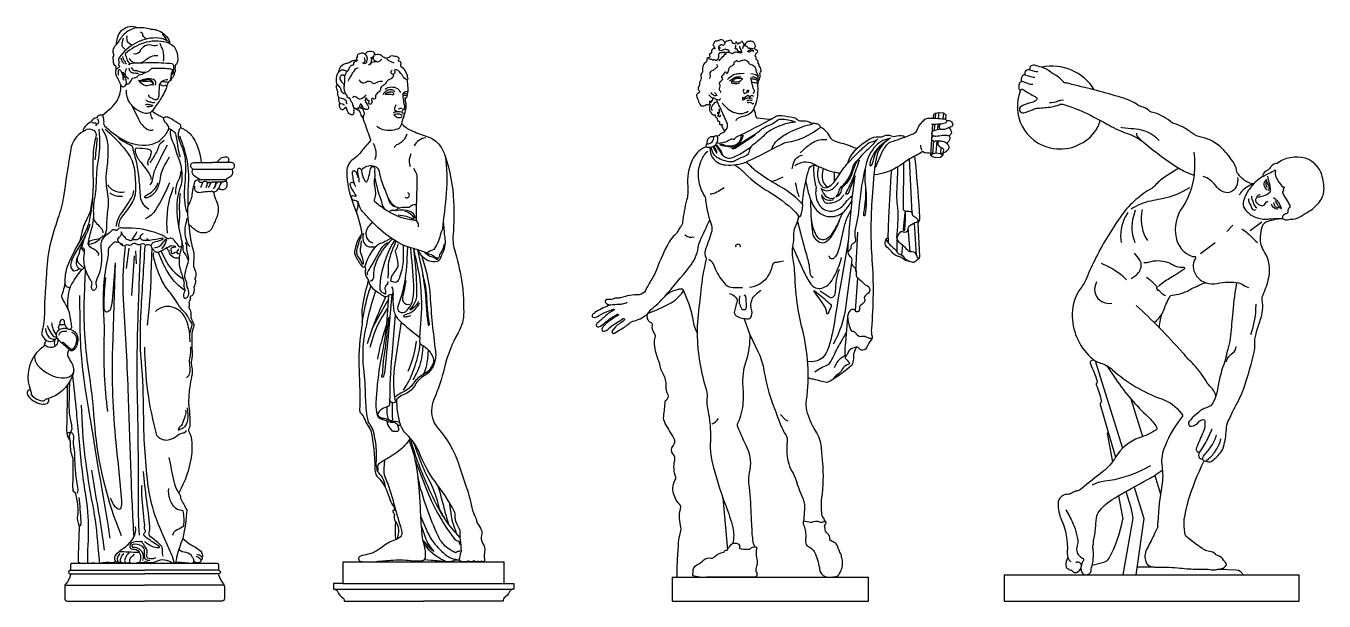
# Model space of a CAD drawing. Header units: millimetres. Extents: x -36 to 4895, y 165 to 2350.
import ezdxf

# ---------------------------------------------------------------- set-up
doc = ezdxf.new("R2010")
doc.units = ezdxf.units.MM
doc.layers.add('cad-block.com', color=250, linetype='Continuous')

# ---------------------------------------------------------------- blocks, each defined once
blk = doc.blocks.new('Classical sculpture 1_cad-block.com')
at = {"color": 0}
for points in [[(-199.6, 1750.5), (-206.5, 1769.8, -0.003401), (-229.2, 1834.4, 0.076692), (-230.9, 1837.7, -0.090081), (-240.3, 1856.6, 0.139639), (-244.6, 1863.6, 0.192617), (-248.6, 1865.1, -0.428077), (-253.4, 1869.9, -0.389628), (-267, 1881.7, 0.047081), (-264.4, 1871.3, -0.394247), (-266.3, 1866.9, -0.344719), (-265.9, 1858.8, -0.679598), (-274.6, 1847.6, -0.24361), (-289.1, 1861.4, -0.080618), (-290, 1866.6, 0.242088), (-291.3, 1869.1, -0.272296), (-294.4, 1875.9, 0.66943), (-295.5, 1876.4, 0.041122), (-303.6, 1868.6, -0.453097), (-313.2, 1868.6, -0.20029), (-319.4, 1887.1, -0.296674), (-316.7, 1890.6, -0.191477), (-321, 1899.8, 0.010538), (-321.7, 1910.3, -0.141043), (-321.3, 1912.5, 0.276775), (-321.4, 1913.6, -0.164789), (-325.1, 1925.9, 0.011636), (-324.9, 1933.4, 0.117379), (-326.1, 1938.2, -0.107816), (-330.7, 1955.5, -0.218238), (-328.7, 1960.6, 0.293731), (-328.2, 1962.5, -0.155298), (-328.9, 1995.6, -0.068625), (-322.6, 2009.4, 0.120867), (-320.6, 2015.5, -0.214386), (-309.3, 2036, -0.125827), (-292.3, 2043.1, 0.114756), (-280, 2047.9, -0.14825), (-256.8, 2055.3, 0.498123), (-253, 2060.4, -0.308442), (-250.7, 2067.5, 0.340979), (-250.1, 2069.9, -0.452671), (-245.8, 2079.1, 0.038444), (-237.3, 2082.2, -0.306126), (-225.3, 2080.3, 0.005551), (-218.7, 2074.2, -0.399293), (-215.2, 2085.6, -0.191807), (-193.1, 2088.6, -0.447185), (-187, 2076.9, 0.55386), (-186, 2075.6, 0.078699), (-181.5, 2076.8, -0.289596), (-160.4, 2073.5, 0.077562), (-145.4, 2064, 0.171329), (-139.5, 2063.6, 0.030873), (-129.7, 2066.9, 0.158542), (-128.1, 2068.3, -0.292901), (-119.2, 2072.6, -0.04638), (-98.5, 2068.2, -0.440368), (-93.9, 2058.3, -0.108992), (-96.1, 2055.1, 0.634085), (-95.3, 2052.6, -0.323977), (-86, 2043.7, -0.181245), (-87.4, 2036.2, 0.398071), (-86.4, 2031.7, -0.169761), (-63.2, 2000.9, -0.096246), (-62.1, 1991.7, 0.217479), (-60.9, 1988.3, -0.506064), (-62.2, 1979.9), (-62.1, 1978.3, 0.024609), (-60.1, 1951.1, -0.092935), (-61.7, 1924.7, 0.0251), (-62.3, 1921.7, -0.139002), (-66.9, 1911.4, 0.250429), (-69.6, 1898.6, -0.135224), (-69.1, 1864.3, -0.018936), (-79.4, 1830, 0.011596), (-82.8, 1819.2, 0.015225), (-85.3, 1809.6, -0.250034), (-99.3, 1793.3, -0.161896), (-153.5, 1790.8, -0.111622), (-177.3, 1803.7, -2.662379)], [(-218.7, 2074.2), (-215.1, 2067.2, -0.250289), (-215.2, 2055, 0.142892), (-216.3, 2050.2, -0.45225), (-225, 2041.5, -0.188991), (-229.4, 2043.6, -0.687451), (-228.2, 2046.2, 0.506384), (-221.6, 2053.8, -0.023244), (-223.7, 2065.4, -86.056678)], [(-188.8, 2070.9), (-190.7, 2069.7, 0.314546), (-192.4, 2065.7, -0.545498), (-194.4, 2063.7, 0.068794), (-199.1, 2064.1, 0.940429), (-199.1, 2062.7, -0.530633), (-196.9, 2058.9, 0.106644), (-199.3, 2048.6, -0.357981), (-209.4, 2036.7, -8.562422)], [(-188.8, 2070.9), (-190.1, 2067.4, 0.269937), (-188.5, 2056.7, 0.192751), (-178.2, 2050.9, 0.064053)], [(-267, 1881.7), (-268, 1885.2, -0.021683), (-269.1, 1890.2, 0.132824), (-270.1, 1892.3, -0.068084), (-275.9, 1901.2, -0.07255), (-278.1, 1908.5, 0.417078), (-280.7, 1910.4, -0.273276), (-286.1, 1912.5, 0.265801), (-287.4, 1913, -0.60586), (-290.5, 1917.4, 0.372136), (-292, 1923.5, -0.162037), (-297.1, 1930.4, -0.12539), (-299.4, 1971, 0.084677), (-299.1, 1984.9, -0.092386), (-298.8, 1993, -0.119556), (-288.6, 2013.6, 0.05346), (-280.6, 2025.5, -0.291879)], [(-248.2, 2024.9), (-254.1, 2023.1, 0.263885), (-264.3, 2012.6, -0.174086), (-265.8, 2010.3, 0.161057), (-274.1, 1998.8, -0.127802), (-278.5, 1991.7, 0.193856), (-280.7, 1986.9, -0.21792), (-282, 1984.4, 0.293363), (-285.4, 1974.9, 8.403831)], [(-280.6, 2025.5), (-278.2, 2031, -0.332056), (-268.1, 2036.8, 0.496132), (-264.4, 2040.6, -0.445724), (-254.7, 2052.3, 0.458875), (-251.2, 2056.7, -1.211849)], [(-158.4, 2059), (-161.5, 2055.1, -0.305382), (-183.7, 2048.4, 0.349429), (-199.6, 2042.1, -0.277684), (-209.4, 2036.7, -7.96601)], [(-111.5, 2044.2), (-114.2, 2045, -0.085022), (-136.2, 2056.8, -0.469927), (-136.3, 2060.6, -0.857669)], [(-322.6, 2009.4), (-319.1, 2012.9, -0.162443), (-307.8, 2018.4, -0.242494), (-293, 2013.1, -8.06549)], [(-298.8, 1993), (-301.4, 1995.6, 0.409388), (-314, 1996.1, 0.355096), (-316.4, 1980.2, 0.06195), (-305.8, 1966.5, -0.184433), (-300.9, 1955.3, 2.253716)], [(-155.4, 1974.3), (-160.6, 1974.6, 0.189665), (-182.1, 1967.4, -0.409816), (-193.3, 1968.2, 0.399506), (-218.5, 1970.7, -0.295379), (-234.4, 1969.2, -0.161546), (-240.5, 1975.5, 0.233993), (-244.9, 1979, 8.800942)], [(-62.2, 1979.9), (-64.9, 1981.2, -0.153137), (-76.8, 1992.3, 0.089326), (-96.4, 2015.6, 0.283439), (-109.8, 2017.5, 0.472942), (-110.2, 2016, -0.425689), (-112.8, 2003.2, 0.266338), (-114.3, 2000.4, -0.373125), (-129.2, 1981.8, 0.214848), (-138.3, 1975.5, -0.047365), (-146.6, 1964.4, -0.098861), (-157.6, 1956.2, 0.282775), (-162.8, 1948.2, -0.24893), (-172.2, 1931.6, 0.159116), (-182.4, 1919.1, 0.208431), (-182.3, 1917.1, -0.825492), (-193, 1909, 0.631465), (-197.3, 1907.3, 0.112711), (-196.1, 1900.4, -0.367495), (-199.9, 1888.5, -0.427253), (-207.9, 1890.5, -0.311374), (-207.3, 1896.5, 0.414686), (-207.8, 1902, 0.276521), (-210, 1902.4, -0.620488), (-214.5, 1906.4, 0.94006), (-220.5, 1908.4, 0.265434), (-218.7, 1894.2, -0.090998), (-208.9, 1874.9, -0.326443), (-211, 1869.2, -0.287746), (-223.2, 1868.8, -0.202555), (-231.9, 1880.4, 0.219098), (-239, 1889.3, 4.908107)], [(-119.5, 2017.4), (-121.9, 2015, 0.867995), (-113, 2003.1, 1.880825)], [(-328.2, 1962.5), (-318.9, 1952.1, -0.142178), (-313.8, 1941.7, 0.318077), (-301.1, 1929, -13.172271)], [(-217.6, 1923.3), (-222.4, 1918, -0.121714), (-236.8, 1908, -0.270131), (-249.1, 1910, 0.115723), (-262.9, 1916.9, 0.557503), (-268.1, 1911.6, -1.879299)], [(-109.2, 1934.5), (-109.2, 1934.5, 0.246379), (-118.9, 1941.9, 0.209288), (-118.9, 1941.9, 0.338324), (-154.6, 1923.8, 2.147144)], [(-146.1, 1925.5), (-146.1, 1925.5, -0.141634), (-135.4, 1933.2, -0.08163), (-122.5, 1935.2, -0.373847), (-114.1, 1927.8, -0.094928), (-114.3, 1924.8, 0.121051), (-114.3, 1923.6, -0.555505), (-114.6, 1923.3, 0.044823), (-118.7, 1923.9, 0.011677), (-141.1, 1924.3, -0.001465), (-145, 1924.3, 0.41593)], [(-145.6, 1945.2, -0.306819), (-99.4, 1947, -0.182199), (-88, 1932.2, -0.182199)], [(-73.6, 1886.3), (-76.4, 1910.2, -0.001052), (-78, 1924.4, -0.354942), (-71.8, 1934, -0.054211), (-61.2, 1936.8, -1.387468)], [(-77.9, 1927, -0.407241), (-61.7, 1924.7, -1.380956)], [(-321.2, 1913), (-311.2, 1911.1, -0.149672), (-295.2, 1902.5, -0.273525), (-294, 1898, 0.388605), (-290.1, 1890.1, 0.188916)], [(-316.7, 1890.6), (-308.6, 1889.6, -0.210575), (-305, 1887.5, 0.263935), (-299.5, 1884.9, -0.039641)], [(-253.4, 1869.9), (-253, 1871.3, -0.510402), (-249.6, 1872.7, 0.287817), (-244.8, 1872.7, 0.317841), (-243.8, 1875.1, -0.268595), (-241.2, 1883.5, 0.234065), (-239.9, 1886.7, 2.858425)], [(-239, 1889.3), (-236.7, 1886.8, -0.256924), (-234.6, 1877.8, -0.393952), (-237.3, 1876.2, 1.096915), (-237.6, 1873.1, -0.414448), (-229, 1864.2, 0.181706), (-226.8, 1858.2, -0.368678), (-226.8, 1846.8, 0.262571), (-229.2, 1834.4, 1.796829)], [(-104.7, 1885.6), (-106.4, 1882.8, 0.109056), (-110.6, 1869.5, 0.287538), (-108, 1864.3, 0.189856), (-100.9, 1863.1, -0.103125)], [(-73.6, 1886.3), (-72.8, 1880, -0.083163), (-73, 1871.2, -0.162234), (-74.9, 1868, -0.010264), (-81.5, 1862.3, 2.783369)], [(-77.7, 1921.5), (-75.4, 1922, -0.261387), (-65.7, 1919, 0.429638)], [(-113.4, 1856.1), (-110.9, 1857.1, -0.083507), (-95.8, 1860.1, -0.049924), (-85.5, 1859.3, 0.021437), (-81.6, 1858.8, -0.365156), (-79.9, 1857.1, 0.115743), (-77.4, 1849.3, 0.56245)], [(-80.6, 1841.1, -0.418897), (-107.1, 1842, 0.238099), (-113.2, 1845.2, 4.199942)], [(-81.2, 1844.8), (-82.6, 1846, 0.174716), (-93.2, 1850.2, 0.064641), (-113, 1848.3, 8.88841)], [(-84.1, 1814.4), (-80, 1810.5, 0.09349), (-40.6, 1785.2, 0.015152), (16.8, 1764, -0.155858), (61.4, 1731.3, -0.076998), (82.2, 1690.8, -0.068233), (114.5, 1518.5, -0.033681), (112.1, 1392.6, 0.091588), (117.6, 1336.2, -0.026544), (144.4, 1220, -0.034383), (151.5, 1152.5, -0.007031), (152.6, 1098.5, -0.13273), (132, 1019.6, 0.071574), (79.4, 886.8, -0.042224), (39.3, 765.4, 0.19387), (37.7, 684.3, 0.092232), (55.4, 655.3, -0.103037), (132.6, 522, 0.004162), (163.9, 430.3, -0.040984), (183.2, 356.1, 0.079099), (192.9, 328, -0.049816), (201, 308.2, -0.064599), (202.1, 301.3, 0.17264), (204.3, 295.6, -0.083805), (219.5, 270.7, -0.171817), (220.3, 250.6, 0.224349), (224.7, 220.2, -0.179953), (232.3, 187.3, -0.015434), (231.4, 182.1, 0.072701), (231.1, 159.6, -1.028137), (219.8, 152.6, 0.684824), (219.8, 152.6, -0.481974), (207.3, 151, -0.390114), (191.4, 152.6, -0.321068), (171.9, 150.9, 0.113968), (168.5, 151.2, -0.191255), (141, 151.3, -0.295631), (136.9, 157.9, -0.077104), (138.2, 165.6, 0.075954), (139.9, 175.5, -0.128371), (142.9, 186, 0.152294), (144.1, 190.8, 0.00856), (140.4, 232.2, -0.029354), (138.8, 266.7, 0.154541), (136, 275.9, -0.092197), (121.8, 307.9, -0.072341), (120.6, 321.2, 0.132019), (116.4, 341.3, 0.047283), (53.7, 440.3, -0.070044), (-12.3, 555.8, 0.106547), (-65.7, 635.3, -0.125574), (-87.7, 670.9, -0.047057), (-98.4, 721.5, -0.028495), (-101.1, 767.4, -1.101811)], [(-199.6, 1750.5), (-212.7, 1735.9, 0.014692), (-242.2, 1701, -0.079311), (-266.3, 1678.9, 0.253015), (-291.2, 1632.4, 0.09783), (-265.6, 1505.1, -0.055725), (-233.8, 1395.2, 0.156638), (-261.6, 1325.3, 0.138112), (-258.4, 1309.9, 0.054707), (-232.8, 1271.5, 0.443322), (-222.3, 1271.1, -0.111039), (-221.2, 1254.1, 0.210009), (-214, 1226.9, -0.243432), (-211.1, 1212.6, 0.034095), (-233.3, 1110.6, 0.059433), (-233.8, 1092.1, -0.065236), (-236.3, 1027.9, 0.055718), (-245, 877.8, -0.019406), (-242.7, 724.7, 0.231431), (-237, 712.3, -0.123763), (-228, 700.2, 0.051371), (-199.8, 648, -0.04936), (-184.9, 506.4, 0.055844), (-182.6, 487.1, 0.137421), (-173.7, 470.9, -0.133516), (-130.8, 394.4, 0.106704), (-115, 362.2, -0.185529), (-110, 346.3, -0.489336), (-112.7, 344.5, 0.612084), (-116.9, 340.3, 0.12447), (-112.9, 333.9, -0.243113), (-110.8, 328, 0.078962), (-110.6, 310.2, 0.117073), (-107.6, 303.1, -0.192962), (-106.5, 299, 0.045059), (-107.9, 261.7, -0.007009), (-106.7, 233, 1.0362)], [(-184.6, 1678.2), (-182.7, 1683.2, 0.162277), (-181.8, 1716.8, 0.036955), (-190, 1738, 4.450162)], [(-63.2, 1773.5), (-68.3, 1762.8, -0.189137), (-97.8, 1735.2, 0.184584), (-111.6, 1722.5, 7.336804)], [(9, 1760, 0.139241), (-18.1, 1749.9, 0.113603), (-35.1, 1730.2, 2.150809)], [(81.8, 1692.1, -0.06069), (86.4, 1550.2, -0.012312), (70.5, 1409.7, -0.105271), (68.7, 1404.8, 0.092241), (63.1, 1390.4, -0.111905), (39.2, 1335.7, 0.103173), (14.4, 1322.5, -0.116641), (6.6, 1324, 0.043647), (-36.9, 1339, -0.09276), (-123.2, 1378.6, -0.050602), (-200.5, 1445.9, -0.007758), (-230.7, 1479.1, -0.126959), (-247.4, 1512.1, 0.356698), (-259.5, 1521.7, -0.286619), (-272.7, 1529.6, -0.189747), (-273.5, 1537.5, -0.37441), (-268.3, 1540.9, -0.03562), (-257.6, 1538.6, 0.705637), (-255.8, 1541.2, -0.014925), (-273, 1567.8, -0.12169), (-278.1, 1584.3, -0.344618), (-273.5, 1590.9, -0.319593), (-264.3, 1587.9, -123.92849)], [(-48.4, 1698.6), (-52.4, 1686, 0.174092), (-51, 1651.5, 0.203844)], [(-246.7, 1607.3), (-253.8, 1624.8, 0.123923), (-259.6, 1632.7, 0.685883), (-271.2, 1626.2, -0.004417), (-268.4, 1605.8, 0.092226), (-258.8, 1575.4, 0.598483)], [(-18.5, 1422.2), (-18.5, 1426.7, 0.216239), (-26.1, 1443.5, 0.164752), (-32.6, 1446.2, -0.044555), (-62.3, 1450.8, -0.078506), (-138.6, 1483.1, -0.036692), (-184.4, 1516.6, -0.302862), (-186.6, 1524.1, -0.003028), (-185.1, 1528.5, 0.146512), (-183.8, 1570.9, -0.118276), (-184.8, 1607.8, 0.109366), (-184.9, 1628.3, -0.138739), (-184.4, 1637.5, 0.378217), (-189.2, 1648.8, 0.463236), (-202.7, 1642.8, 0.052231), (-204.6, 1632.6, -0.052162), (-207, 1619.3, -0.000471), (-213.8, 1596.1, -0.123722), (-216, 1592.6, -0.445281), (-219, 1592.7, -0.064772), (-226.1, 1604.2, -0.082272), (-234.1, 1634, 0.208593), (-239, 1642.7, 0.580019), (-250.2, 1638, 0.100113), (-248.4, 1615, -0.096797), (-246.3, 1591.8, 1.110949)], [(-235.7, 1638.9), (-230.2, 1643.4, -0.24588), (-186.4, 1652.7, -0.294596), (-168.3, 1632.3, 0.063728), (-151.8, 1574.8, -0.017502), (-130.1, 1519, 0.11233), (-122.1, 1506.4, 0.123307), (-109.4, 1498.7, 0.034869), (-99.2, 1496.4, -0.325317), (-95.4, 1492.6, -0.090082), (-75.9, 1497, -0.037901), (-53, 1496.2, -0.297123), (-27.7, 1506.8, -17.531084)], [(-38.1, 1644.9), (-30.2, 1630.8, -0.131808), (-25.1, 1610.5, -0.006054), (-28.2, 1490.7, 0.042018), (-26.1, 1443.5, 0.340139)], [(-184.8, 1607.8), (-179.3, 1583.1, 0.029835), (-165, 1532.9, -0.020599), (-156, 1503.4, 0.147483), (-146.8, 1488.3, 2.236956)], [(-70.5, 1534.5, 1.130625), (-59.1, 1551, -0.806043)], [(-248.9, 1519), (-249.6, 1502.3, -0.096637), (-252.5, 1489.9, 0.170586), (-253.9, 1474, 1.752617)], [(-95.4, 1492.6, -0.029841), (-105.1, 1485.1, -0.19805), (-110.9, 1483.8, 0.235132), (-130.4, 1478.2, -2.278168)], [(-106.7, 1484.2), (-92, 1486.2, -0.11548), (-55.3, 1482.7, -0.22441), (-33.8, 1462.1, -0.07894), (-32.2, 1454.2, 0.953208)], [(-71.5, 1481.3), (-65.1, 1479.6, -0.218386), (-38, 1457, -0.243692), (-38.2, 1452, -0.435303), (-42.3, 1451, 0.088295), (-64.8, 1460.7, 0.020907), (-96, 1466.6, -4.652575)], [(-192.8, 1438), (-202.4, 1430.2, 0.272786), (-217.9, 1388, 0.294711), (-192.3, 1360.6, 60.453617)], [(74.8, 1442.3), (77.9, 1402.5, 0.024903), (80.4, 1383, -0.154473), (72.8, 1324.6, 0.033904), (64.9, 1304.2, -0.318523), (44.5, 1288.6, -0.241302), (-8.1, 1313.1, -0.040042), (-22.5, 1335, -3.849788)], [(-236.9, 1368.1), (-238.2, 1354.4, -0.027645), (-240.6, 1337.8, 0.142777), (-239.4, 1323.8, -0.034705), (-230.3, 1294.4, -0.06072), (-229, 1282.6, -0.473653), (-231.5, 1280.6, -0.272259), (-233.6, 1282.4, 0.092887), (-245.4, 1305.2, -0.251433), (-251.6, 1340.2, 0.016513), (-244.3, 1364.7, -0.093873), (-235, 1384.5, -2.006934)], [(-227.9, 1396.8), (-229.9, 1387.8, 0.258731), (-219.5, 1352.6, 0.215652), (-200, 1345.4, -0.054922), (-182.6, 1344.7, 3.02513)], [(-123.2, 1378.6), (-140.9, 1368.5, -0.051538), (-164.2, 1358.2, 0.111258), (-176.2, 1351.1, 0.147207), (-222.3, 1271.1, 1.837442)], [(-212, 1238.1), (-212.6, 1241.5, -0.194544), (-209.5, 1255.2, 0.034002), (-182, 1301.7, -0.025296), (-161.7, 1337.2, -0.098454), (-137.4, 1362.6, 65.810748)], [(-118.6, 1375.5), (-130.7, 1363.1, 0.112673), (-184.1, 1275.6, 0.095218), (-189.6, 1234.9, -0.294887), (-201.2, 1214.5, 4.091925)], [(-110.5, 1370.2), (-118.7, 1355.5, 0.096232), (-164.5, 1215.7, 0.026284), (-166.4, 1190.3, 0.228388), (-158.6, 1173.4, 0.176025), (-153.2, 1171.4, -0.241331), (-145.6, 1167.6, 0.680275), (-143, 1168.3, 0.12804), (-144.8, 1181.7, -0.318541), (-140.4, 1200.2, 0.215761), (-134.4, 1213.5, -2.910758)], [(-105, 1366.9), (-113.3, 1347.7, 0.039532), (-130.6, 1296.7, 0.068814), (-134.8, 1259, -0.022118), (-135.4, 1226.3, 0.560941)], [(-77.1, 1352.7), (-76.8, 1311.2, -0.067784), (-84.5, 1250.6, -0.04163), (-96.3, 1217.8, -0.398038), (-112.2, 1211.4, 0.065753), (-121.6, 1213.7, -0.4762), (-123.9, 1217.3, 0.059558), (-122.7, 1222.9, -0.15944), (-113.5, 1245, 0.060278), (-98, 1268, 0.15078), (-95.9, 1280.6, 0.04624), (-105.7, 1324.3, -0.228491), (-104, 1336.2, 0.105604), (-96.1, 1356.4, -12.102502)], [(-115.6, 1169.6), (-116.3, 1151.8, 0.062255), (-112.1, 1101.6, 0.158423), (-91.4, 1065.7, 0.021075), (-13.4, 1001.1), (-7.9, 1091, 0.06491), (-19.7, 1260.6, 0.008733), (-36.9, 1339, -4.704468)], [(-61.3, 1346.4), (-63, 1301.7, -0.044658), (-78.7, 1179.5, -0.045597), (-97.7, 1119.7, 0.391279), (-89.9, 1098.3, 0.300473), (-67.7, 1100.6, 0.179965), (-40.1, 1148.4, 0.058213), (-37.3, 1200.6, 0.005762), (-48, 1342.1, 2.15131)], [(-18.6, 1138.3), (-22, 1132.5, -0.117064), (-46, 1107.5, -0.081251), (-49.7, 1105.9, -0.709652), (-51, 1107.8, -0.021236), (-44.8, 1115.3, 0.110811), (-28.4, 1144.4, 0.074306), (-24.9, 1168.5, 0.016433), (-27.6, 1243.9, 0.014365), (-36.9, 1339, 65.6865)], [(-22.5, 1335), (-14.6, 1299.4, -0.040228), (10.5, 1118.3, 0.020406), (17.1, 1051.2, 0.537265), (22, 1048.9, 0.301976), (23.3, 1051.6, 0.000638), (18.2, 1086.9, -0.030333), (13.2, 1146.3, 0.074223), (-3.1, 1240, -2.503315)], [(77.9, 1357.8), (76.8, 1350.9, -0.102174), (68.3, 1327.6, 0.013066), (60.8, 1314.9, 0.307722), (61.6, 1306.4, 5.746111)], [(-8.1, 1313.1), (4.7, 1270.6, -0.057745), (24.8, 1159, 0.017482), (45.3, 950.1, -0.144845), (36.2, 891.5, -0.155016), (3.7, 856.6, 0.141251), (-31.8, 820.5, -0.175424), (-68.6, 787.8, 0.09089), (-101.1, 767.4, -4.257091)], [(3.4, 1325.4), (15.9, 1315.5, 0.132481), (34.1, 1307.7, -0.177242), (45.1, 1301.8, 0.388804), (55.2, 1300.7, 0.198888), (56.7, 1303.3, 0.630013), (55.3, 1304.2, -0.310382), (45.8, 1304.9, 0.026291), (34.7, 1312.9, 0.077384), (30, 1314.9, -0.062997), (10.4, 1322.8, -13.833316)], [(-233, 1059.9), (-220.2, 1125, -0.044226), (-199.7, 1196.2, -5.3483)], [(-210.8, 1220.1), (-208.3, 1212.7, 0.155896), (-186.4, 1183, 0.012407), (-152.3, 1159.6, 0.346718), (-133.4, 1161.3, -0.270348), (-120, 1164.4, 0.418035), (-116.4, 1166.4, 0.213972), (-120.2, 1193.7, 52.309468)], [(-67.7, 1217.5), (-70.9, 1198.1, -0.01807), (-79.8, 1154.2, 0.218857), (-76.2, 1135.9, 0.311884), (-53.8, 1127.9, 0.156349)], [(-174, 492), (-175.7, 496.4, -0.154356), (-176, 500.3, 0.159577), (-176.4, 504.9, -0.115582), (-179.4, 522.9, 0.027578), (-179.1, 572.8, 0.05245), (-190.2, 644.6, 0.095957), (-202.1, 669.4, -0.118284), (-211.9, 692.3, -0.036942), (-219.8, 774.3, 0.022337), (-227, 882.5, -0.088813), (-215.9, 1049.6, -0.028746), (-181.5, 1179.5, 10.720986)], [(-143.1, 1157.1), (-164.2, 1110.5, 0.036662), (-213.5, 976.8, 1.327509)], [(-195, 1034.4), (-174.5, 1072.4, -0.013171), (-134.8, 1141.6, -3.454718)], [(-133.4, 1161.3), (-139.7, 1070.1, -0.033604), (-156.4, 948.7, 0.040734), (-180.9, 748.9, 0.081196), (-175.7, 705.9, 0.218439), (-165.3, 694, 0.034719), (-146.3, 686.8, -0.044534), (-138.5, 683.8, 0.14142), (-114.7, 679.3, -0.289164), (-99.7, 671.7, 0.520132), (-87.7, 670.9, 0.90216)], [(-120, 1164.4), (-133, 1022.5, -0.004044), (-148.3, 867.8, -0.100312), (-153.6, 851.1, -0.431621), (-157.4, 850.2, -0.392047), (-158.8, 855.6, 0.11638), (-154.4, 872.4, -0.03233), (-148.5, 937.1, 0.009776), (-139.6, 1002.2, 0.004398), (-131.4, 1078.1, -9.506379)], [(-202.5, 964.5), (-195.5, 990.2, -0.077812), (-152.1, 1086.5, 0.013334), (-136.9, 1111.1, 12.892039)], [(-107.9, 1088.4), (-120.8, 932.1, 0.018822), (-128.8, 756.4, -0.101948), (-132.2, 740.3, 3.615344)], [(-47.8, 1084.1), (-52.8, 1082.5, -0.036787), (-70, 1078.5, -0.3473), (-74.9, 1081.2, -0.354676), (-73.4, 1086.3, -0.085498), (-64, 1090.6, 0.160649), (-26.5, 1115, 0.026151), (-14.3, 1132, 31.552754)], [(-141.7, 1046.7), (-155.4, 1002, 0.030895), (-175.3, 919.2, 4.761219)], [(-85.4, 1060.3), (-109.1, 901.4, 0.074966), (-108.9, 765.9, 0.425698), (-101.1, 760.4, -0.095397)], [(-13.4, 1001.1), (-14.6, 985.2, 0.287537), (-9.4, 975.3, -0.036332), (8.1, 963.4, -0.142174), (36.3, 923.5, -0.179897), (35.8, 900.9, -0.182191), (-0.9, 860.5, 0.130573), (-37.4, 827.9, -0.14722), (-78.8, 793.1, 0.082926), (-105.9, 775.6, 3.259728)], [(-28.3, 987.1), (-32.3, 962.9, -0.062326), (-59.2, 872.6, 1.532232)], [(-75.8, 801.1), (-66, 817.4, 0.056307), (-31.8, 893.1, 0.042226), (-12.1, 977.6, 3.010262)], [(-3.2, 971.5), (-4, 951.6, -0.099853), (-23.1, 873.9, -0.019113), (-40.7, 839.9, 1.71685)], [(17.2, 955), (14.8, 919.9, -0.096082), (-0.9, 860.5, 2.526768)], [(-132.2, 740.3), (-145.5, 735.6, 0.177953), (-173.6, 712, 0.344915), (-172.4, 704, 0.174109), (-150.9, 694.4, -0.130195), (-134, 688.5, 0.181239), (-112.2, 683.4, -0.178775), (-89.8, 678.2, -3.33738)], [(-138.8, 737.9), (-139.1, 715.9, 0.090378), (-135.8, 696.2, 0.257879), (-123.9, 685.9, 0.527399), (-116.8, 692.6, -0.055063), (-118, 717.7, 0.034746), (-118.3, 754, 0.178541), (-101.1, 760.4, 39.851196)], [(-118.3, 754), (-120.1, 754, -0.265516), (-124.6, 756.6, -0.095566), (-128.7, 767.8, -3.078575)], [(-99.7, 671.7), (-95.1, 656.5, -0.239329), (-97.1, 645.2, -0.326306), (-101.7, 643.9, 0.170145), (-110.9, 643.9, -0.315876), (-118, 645.9, -0.005283), (-128.1, 658.5, -0.136311), (-138.5, 683.8, -2.294761)], [(-147.9, 535.2), (-150.9, 504.2, 0.124545), (-145.5, 468.9, -0.038052), (-113.4, 373.5, 0.014722), (-87.6, 283.1, -0.026972), (-82.1, 262.1, -0.261617), (-87.9, 244.3, -0.103831), (-106.7, 233, 0.088964), (-156.9, 204.9, -0.06136), (-187.7, 185.4, -0.050896), (-204.5, 179.4, -0.001728), (-232.1, 172.8, 0.076669), (-241.8, 168.9, 0.262617), (-246.8, 160.2, 0.372906), (-238.9, 150.9, 0.059724), (-188, 149.5, -0.000885), (-124.1, 155.1, -0.052903), (-49, 153.7, 0.063117), (-4.4, 153.8, 0.349903), (7.1, 165.7, 0.095297), (2.5, 214.5, -0.044939), (-4.8, 252.1, -0.015949), (-11, 338, 0.019861), (-23, 488.9, 0.067029), (-54.8, 611.7, -2.019526)], [(-49.8, 618.4), (-59.8, 604.9, -0.094788), (-108.9, 559.2, -0.006702), (-166.1, 524.4, 0.345467), (-173.8, 504.7, -0.150958), (-173.8, 498.3, 0.287863), (-170.8, 486.7, -0.19129), (-145.6, 432.7, 1.404095)], [(139.7, 239.9), (130.3, 250.1, -0.014653), (108.4, 275.5, -0.052529), (52.2, 361.7, -0.030184), (-22.2, 531.6, -0.02199), (-49.8, 618.4, -5.857484)], [(-39.9, 605.7), (-8.7, 524.2, 0.030934), (19.2, 462.9, -0.062946), (54.5, 370, 0.090364), (78, 317.1, 0.770755)], [(-31.1, 535.8), (7.7, 434.2, 0.069614), (116, 237.6, 0.200917), (133.3, 227.4, -0.490404), (135.8, 223.2, 0.545991), (142.2, 214.1, 1.259654)], [(144.1, 190.2), (137.3, 189.4, 0.119063), (124.3, 184.6, -0.269865), (118.9, 184.2, -0.043038), (93.8, 199.5, -0.125654), (56.6, 245, -0.05108), (-20.6, 467.1, 272.21933)], [(53.7, 440.3), (59.2, 421.5, -0.01), (77.5, 354.3, 0.014135), (94.6, 293.3, 1.135748)], [(97.6, 375.6), (103.2, 332.6, 0.07005), (121, 268.8, -0.082143), (123.9, 257.3, 2.156569)], [(-98.9, 236.5), (-95.7, 250.8, 0.142862), (-98.1, 288.6, 0.115916), (-107.4, 302.8, -7.491291)], [(-10.2, 320), (9.7, 272.7, 0.060782), (37.6, 223.8, 0.076518), (90.3, 171.9, 0.110954), (121.5, 158.6, -0.065577), (138.7, 153, 0.752755)], [(-7.7, 283.3), (6.1, 242.5, 0.115956), (39.7, 188.7, -0.111375), (13.8, 213.3, 0.075621), (-1.3, 229.9, 18.588494)], [(83.1, 151.1), (74.1, 155.3, -0.107729), (17.3, 199, -0.021678), (1, 220.1, -6.012529)], [(3.4, 157.7), (29.5, 155.7, -0.005607), (86.5, 150.7, 0.126227), (120.5, 156, -0.184699), (130.3, 156.3, -5.128886)], [(-306.3, 67.2), (-342.3, 67.2), (-342.3, 44.9), (-337.6, 44.9, -0.206112), (-326.3, 35.9, 0.166857), (-306.3, 12.1, -0.261833), (-302, 3.5), (-302, 0), (0, 0)], [(306.7, 67.2), (342.7, 67.2), (342.7, 44.9), (338, 44.9, 0.206112), (326.7, 35.9, -0.166857), (306.7, 12.1, 0.261833), (302.5, 3.5), (302.5, 0), (0.5, 0)]]:
    blk.add_lwpolyline(points, format="xyb", dxfattribs=at)
for points in [[(-76.6, 1911.9), (-69.3, 1910.4)], [(-306.3, 148.6), (306.3, 148.6)], [(-306.3, 148.6), (-306.3, 67.2), (306.3, 67.2), (306.3, 148.6)], [(-337.3, 44.9), (337.8, 44.9)]]:
    blk.add_lwpolyline(points, dxfattribs=at)
for centre, radius, start, end in [((-86, 1846.9), 24.4, 73.8464, 115.8805), ((-67.2, 1560.6), 73.3, 202.8897, 239.5972)]:
    blk.add_arc(centre, radius, start, end, dxfattribs=at)
blk = doc.blocks.new('Classical sculpture 2_cad-block.com')
at = {"color": 0}
for points in [[(-159.9, 1845.6), (-134.1, 1867.2, 0.063027), (-108.1, 1895.1, 0.141175), (-90.7, 1944, 0.021907), (-90.4, 1959.9, 0.097197), (-91, 1962.5, -0.019577), (-99.1, 1983.3, 0.188566), (-100.8, 1985.3, -0.138067), (-103.3, 1987.7, -0.199239), (-107.7, 2019.2, 0.128083), (-107.7, 2021.8, -0.127915), (-107.7, 2029.8, 0.327113), (-108.4, 2031.6, -0.212947), (-117.4, 2045, -0.035335), (-118, 2051.2, 0.061695), (-119, 2057.7, -0.207051), (-117.2, 2071.5, 0.236651), (-116.8, 2076.5, -0.126144), (-119.1, 2093.1, -0.112338), (-115.9, 2102.2, 0.027928), (-112.5, 2108.3, -0.140258), (-110, 2111.1, 0.110864), (-107.9, 2113.2, 0.12274), (-107.1, 2115.6, -0.041692), (-103.2, 2139.8, -0.302566), (-55.4, 2183.6, -0.168179), (-27.4, 2178.5, -0.101969), (21.7, 2173.8, 0.072875), (26.8, 2173, -0.079901), (46.9, 2169.6, -0.176523), (92.4, 2133, -0.182846), (94.8, 2120.3, 0.371695), (96.4, 2117.6, -0.188683), (115.5, 2101.5, -0.121541), (126.5, 2059.8, -0.113271), (122.6, 2041.7, -0.150019), (120.5, 2039.3, 0.223957), (116.5, 2033.4, 0.064059), (116.1, 2012.8, -0.2972), (112.7, 2006.2, 0.327595), (111.7, 2004, -0.251657), (108.1, 1991.2, 0.063758), (98.4, 1978.2, -0.174974), (92.2, 1972.9, 0.249432), (87.8, 1967.9, -0.080366), (66.2, 1915.4, -0.032518), (39, 1876.9, 0.049633), (34.1, 1869.4, -0.348829), (-1.1, 1853.9, -0.182996), (-55.3, 1892.3, -0.165386), (-68.6, 1941.3, -1.418147)], [(-27.4, 2178.5), (-36.3, 2176.5, 0.145119), (-76.9, 2154.2, 0.072111), (-103.6, 2118, -0.122146), (-107.9, 2113.2, 6.911646)], [(95, 2123.6), (86.1, 2128.6, 0.133271), (41.9, 2139.8, 0.125714), (-36.1, 2118.4, 0.09809), (-95.7, 2066.8, 0.310039), (-96.9, 2047.8, -0.358781), (-97.7, 2041.8, 0.44479), (-97.7, 2035.1, -0.075334), (-94.5, 2031.2, 0.69332)], [(-75.4, 2096.9), (-79.3, 2100.8, -0.270852), (-84.5, 2120.5, 0.024715), (-80.5, 2138.4, -5.268318)], [(95.1, 2118.7), (84.6, 2121.6, 0.147773), (-3.4, 2120, 0.103332), (-72.5, 2080.7, 0.349433), (-73.6, 2074.8, -0.077669), (-67.9, 2059, 0.270741), (-52.9, 2041.7, 7.307469)], [(-46.9, 2111.8), (-55, 2116.4, -0.295811), (-66.7, 2139.3, 0.084303), (-67.2, 2147.9, -1.26665)], [(7.5, 2135.5), (1.8, 2139.3, -0.204687), (-7.1, 2153.1, 0.316777), (-15.4, 2161.3, -11.609697)], [(86.1, 2128.6), (81.9, 2136, 0.113521), (67.1, 2152, -3.230776)], [(49.1, 2111.4), (44.6, 2110.6, -0.116234), (25.6, 2111.9, 0.254448), (-4.2, 2105.8, 0.10103), (-16.1, 2090.8, -0.338863), (-41.5, 2078.7, -9.703205)], [(50.3, 2071.7), (43.3, 2071.5, 0.106097), (18.5, 2065.2, 0.06465), (3.8, 2055.4, -0.095906), (-16.4, 2043.7, -6.25554)], [(72.2, 2051.5), (72.9, 2057.3, 0.102582), (70.4, 2090.6, 0.061716), (62.5, 2109.1, -0.13085), (59.6, 2120, 1.362064)], [(-107.7, 2019.2, -0.083384), (-98.9, 2026.8, 0.1203), (-94.5, 2031.2, -1.343695)], [(-89.6, 2063.8), (-89.4, 2060.3, 0.195622), (-84.5, 2050.2, -0.16253), (-80.1, 2042.5, 10.344084)], [(-84, 2069.5), (-82.7, 2063.5, 0.203793), (-74.4, 2051.4, -0.359469), (-73.2, 2047.8, 0.543399), (-69, 2041.9, -0.023682)], [(-68.4, 2023.3), (-72, 2015.9, 0.214585), (-72.5, 1995.4, 0.228182), (-66.7, 1990.4, -0.390668), (-62.4, 1983.3, 1.214913)], [(-30.3, 2043.1), (-47.6, 2042.6, 0.159921), (-57.6, 2039.1, -0.133039), (-61.6, 2037.4, 10.135645)], [(102.3, 1998), (106.9, 2006.3, 0.108867), (110.9, 2019.1, 0.048013), (110.7, 2034, 0.165204), (108.3, 2039, 0.168938), (105.1, 2040.6, 0.025872), (63.3, 2044.1, 0.021537), (-29, 2043.1, -0.144982), (-41.8, 2046.2, -0.118091), (-58.5, 2061.9, -3.048856)], [(-22.4, 2002.6), (-26, 2003.9, 0.105267), (-34.9, 2005.1, -0.109748), (-47, 2006.8, -0.157401), (-55, 2013.2, -0.189986), (-57.7, 2025.8, 3.119781)], [(98.4, 1978.2), (100, 1984.9, 0.062682), (100.5, 1989.6, -0.11285), (102.3, 1998, 0.159603), (102.8, 2002.1, -0.190212), (103.8, 2008.2, 0.179706), (105.7, 2017.7, 0.293931), (103.6, 2020.2, 0.04589), (94.8, 2021.7, 0.034407), (28.2, 2022.8, 0.211055), (23.5, 2020.5, -0.267821), (-8.6, 2008.3, -0.070458), (-22, 2012.5, 0.149409), (-34.1, 2014.3, -0.34195), (-44.8, 2020.3, 0.105034), (-49.7, 2027.2, -6.580554)], [(-98.9, 1997.5), (-99.4, 2007.4, -0.123849), (-97.2, 2018.3, -0.498343), (-94.4, 2018.8, -0.111121), (-87.3, 2008.9, 0.007224), (-82, 1997.1, -0.22071), (-82, 1991.2, 0.413178), (-77.7, 1979.5, 0.222566)], [(-68.7, 1968.2), (-69.6, 1978.8, 0.187511), (-74.6, 1989.1, -0.24456), (-77.7, 1997.5, 0.205124), (-79.5, 2003.8, -0.353027), (-79.5, 2010.3, -2.832645)], [(3.5, 2008.5, -0.158613), (-15.6, 1999.9, 0.188314), (-25.8, 1994.6, -0.223671), (-45.4, 1985.9, 0.311835), (-48.9, 1983.7, -0.062516), (-58.3, 1967, -0.2495), (-66.1, 1963.3, -0.579169), (-68.7, 1968.2, 0.003353)], [(41.3, 1959.9), (42.6, 1966.1, 0.392499), (33.5, 1981.4, 0.184514), (-14, 1977.4, 0.085749), (-14, 1977.4, -0.23005), (-22.7, 1977.7, -4.064186)], [(-22.7, 1977.7), (-22.7, 1977.7, 0.055012), (-2.9, 1961.8, 0.269161), (23.6, 1963, 0.116824), (23.6, 1963, -0.1403), (33.8, 1961.6, -0.281425)], [(-18.1, 1976.5), (-7.6, 1975.4, 0.067297), (13.8, 1975.9, -0.245812), (28.4, 1971, -0.120148), (33.8, 1961.6, -1.728781)], [(33.8, 1961.6), (34, 1963.3, 0.166035), (31.4, 1972.6, 0.106098), (25.3, 1978.4, 0.180046), (12.3, 1981, -0.01084), (-1.9, 1979.1, -0.014257), (-12.3, 1978.1, 31.728763)], [(88.9, 1980.4), (84.4, 1980, 0.134287), (63.7, 1972.1, 0.231743), (55.4, 1956.4, -0.006617), (53.7, 1919.5, -0.210343), (46.1, 1904.7, -0.23657), (42, 1903.8, -0.094998), (31.9, 1908.5, 0.114551), (24.4, 1911.6, -0.282693), (16.6, 1918.4, -0.259179), (17.8, 1924.1, -0.21337), (17.8, 1924.1, 0.404635)], [(85.7, 1972.1), (82.5, 1971.8, -0.066459), (72.4, 1972.2, 0.094025), (63.7, 1972.1, 6.657332)], [(-90.5, 1961.2), (-88.4, 1958, 0.302975), (-80, 1954.3, 0.344228), (-69.2, 1966.4, 0.03368)], [(57.7, 1965.2, 0.273759), (78.6, 1958.6, -0.020371), (78.6, 1958.6, 0.1527), (82.6, 1961.8, -3.769273)], [(-47.9, 1882.6), (-23.2, 1830.3, 0.12821), (3.8, 1796.6, 0.164113), (28.5, 1789.1, 0.358778), (33.3, 1793.3, -1.063337)], [(29.8, 1882.6), (25.4, 1883.9, 0.082984), (7.4, 1886.5, 0.261961), (2.7, 1883.6, 0.418861), (2.7, 1883.6)], [(39.6, 1893.8), (35.6, 1893.1, -0.128204), (28.2, 1893.7, 0.046288), (19, 1896, -0.155454), (9, 1901, -0.170869), (7.5, 1903.9, -11.789724)], [(8.6, 1879.5, 0.160423), (32.1, 1882.5)], [(-159.9, 1845.6), (-166.7, 1846.1, 0.154578), (-176.3, 1843.7, 0.210005), (-180.8, 1837.3, -0.333312), (-182.7, 1835.6, 0.265285), (-203, 1821.6, -0.154992), (-204.7, 1819.8, 0.110212), (-230.7, 1796.6, 0.206624), (-233.1, 1785.7, -0.315285), (-233.6, 1784.6, 0.220682), (-280.5, 1715.4, 0.005013), (-306.5, 1545.6, -0.045959), (-326, 1463.6, 0.007432), (-348.7, 1392.8, 0.054997), (-369.9, 1279.8, 0.00212), (-377.3, 1175.6, 0.001056), (-378.9, 1152.1, 0.019509), (-379.5, 1127.3, -0.037871), (-384, 1052.3, -0.035475), (-390.7, 1020.5, 0.180962), (-390, 1012.2, 0.1002), (-375.3, 992.3, 0.237735), (-354.1, 986.5, 0.024279), (-345.5, 988.7, 0.571377), (-344, 995.1), (-337.2, 995.7, 0.39901), (-332.6, 1000.8, -0.641599)], [(-180, 1832.2), (-176.8, 1826.6, -0.223545), (-175.8, 1816.1, -0.210112), (-180.1, 1811.6, 0.199637), (-185.9, 1805.8, 1.494352)], [(-159.9, 1845.6), (-157.5, 1837.1, -0.099388), (-155.5, 1815.3, 0.232138), (-152.3, 1806.2, 0.06055), (-82.9, 1753.7, 0.164588), (16.2, 1733.5, 0.150884), (62.7, 1754.5, 0.095533), (91.8, 1792.3, 0.156293), (92.7, 1797.9, 0.187155), (84.1, 1812.7, -0.221104), (72.1, 1837, -1.918291)], [(21.8, 1856.9), (22.8, 1848.1, 0.153662), (30.5, 1830.5, 0.455261)], [(30.1, 1863.6), (30.5, 1861.6, 0.207334), (32.3, 1858.9, 0.032077), (70.6, 1837.4, 0.263501), (74, 1837.6, -0.210091), (86.6, 1839.7, -0.109668), (109.1, 1828.4, 0.014489), (114.1, 1824.6, 0.046367), (118.4, 1822.1, -0.075238), (126.4, 1816.7, 0.123313), (128.1, 1815.8, -0.402746), (137.1, 1801.4, 0.333708), (138.5, 1798.4, 0.003883), (150.6, 1792, -0.133408), (184, 1761.4, -0.126689), (214.6, 1666.1, 0.145148)], [(-233.6, 1784.6), (-226.1, 1789.2, -0.313707), (-191.5, 1787.5, -0.312008), (-184.6, 1765.5, 0.04163), (-191.6, 1733.1, 0.04597), (-196.2, 1619.5, -0.062609), (-208.6, 1451, -0.094859), (-237.9, 1379.2, 0.049449), (-291.6, 1275.6, 0.114934), (-302.2, 1205.8, 0.190051), (-297.4, 1196, 0.244495), (-283.1, 1192.2, 0.119725), (-291.2, 1110.4, -0.0721), (-284, 1081.5, 0.049562), (-280.7, 1065.1, -0.071034), (-278.9, 1054, 0.050369), (-277.6, 1043.3, -0.3056), (-281.6, 1033.2, -0.370072), (-292.2, 1034.4, -0.120823), (-303, 1053.5, -0.087667), (-303.9, 1061.9, 0.459345), (-311.7, 1069.8, 0.356071), (-321.7, 1060.3, 0.047165), (-321.8, 1050.4, -0.630575), (-321.8, 1050.4, -0.094912), (-301.7, 1049.5, 0.089131)], [(-200.3, 1818.8), (-198.1, 1818, 0.090068), (-186.8, 1816.4, -0.415757), (-183.6, 1813.4, 0.967859)], [(-173.4, 1792.7), (-172, 1775.1, -0.064775), (-177.4, 1669.1, 0.041238), (-183.3, 1608.5, -0.038569), (-191, 1525.5, 0.067645), (-193.3, 1456, 0.189385), (-182.5, 1435, -0.051393), (-162.9, 1413.8, -0.179653), (-158.6, 1399.4, -0.375617)], [(-162, 1795.8), (-153.2, 1778.7, -0.110742), (-139.2, 1724.8, -0.045259), (-143.5, 1647.4, 0.081375), (-142, 1553.1, -0.077987), (-140.4, 1482.1, 0.032803), (-144.9, 1415.5, -0.132862), (-151.8, 1390.1, 0.030351), (-163, 1368, 0.141441), (-165.8, 1346.8, 1.134796)], [(-149, 1793.3), (-131.9, 1777.4, -0.042106), (-64.6, 1703.2, -0.137792), (-38.4, 1637.3, -0.025044), (-34.2, 1562.5, -0.140085), (-48.1, 1513.2, -0.03595), (-83.9, 1463.5, 0.173445), (-99, 1422.3, 1.339424)], [(92.8, 1796.5, 0.098432), (98.1, 1792.7, -0.081573), (110.8, 1784.4, -0.156115), (118.6, 1770.7, -0.022335), (125, 1731.7, 0.05843), (135.7, 1687.2, 3.01811)], [(98.1, 1792.7), (97.8, 1778.5, 0.131107), (105.1, 1748.1, -0.069117), (117.3, 1715.8, 0.055724), (129.6, 1680.3, -0.083466), (139.3, 1646.3, -0.023611), (141.8, 1607.3, -0.093155), (136.3, 1575, 0.095444), (122.3, 1490.3, 0.061522), (139.7, 1375.2, -0.136344), (139.7, 1344.8, 0.039215), (132, 1305, 0.113832), (138.1, 1251.4, -0.029282), (149.3, 1212.8, -0.089753), (149.7, 1204.2, 0.133023), (152, 1186.1, -0.240911), (151.2, 1175, 0.233037), (149.1, 1153.6, 0.432493), (155.3, 1151, 0.136368), (166, 1160, 0.193037), (168.4, 1170.3, -1.174959)], [(137.1, 1801.4), (135.5, 1796.4, -0.255598), (132.5, 1793.5, 0.314084), (131.1, 1791.7, -0.054609), (128.3, 1777.4, 0.142154), (128.1, 1764.4, 0.034863), (139.7, 1731, -0.106282), (155.6, 1649.6, -0.015968), (151.5, 1568.8, 0.085151), (159.5, 1477.1, 2.541458)], [(-180.1, 1760.4), (-181.3, 1748.1, -0.003886), (-188.8, 1676.3, 1.118236)], [(15.8, 1487.1), (8.2, 1493.5, -0.205772), (-15.9, 1542, 0.012087), (-21.7, 1615.6, 0.038699), (-33.9, 1682, 0.011522), (-41, 1706.7, -0.063487), (-43.5, 1720.4, 0.277552), (-49.9, 1730, -0.038193), (-99.1, 1757.7, -1.477629)], [(85.6, 1731.6), (65, 1691.2, 0.00171), (43.8, 1649.2, 0.086133), (30.6, 1605.4, -0.140225), (20.5, 1581.4, -121.243451)], [(74.2, 1749.6), (59.4, 1737.5, 0.168107), (52.8, 1726.6, -0.071792), (44.9, 1705.5, -0.019346), (20.6, 1665.2, 2.742321)], [(132.7, 1767.1), (135.7, 1759.7, -0.043209), (159.1, 1682.6, -0.06973), (165.9, 1584.8, 0.031464), (165.2, 1500.2, 0.344469)], [(14.8, 1655), (13.4, 1658.2, -0.262342), (15.3, 1675.2, 0.146767), (26.4, 1707.1, 0.313099), (22.5, 1713.3, 0.054855), (10.8, 1716.8, 0.050315), (-29.7, 1720.1, 0.454559), (-36.2, 1712.4, 0.13217), (-18.7, 1673, -0.023273), (17.3, 1624.1, -0.146588), (24.1, 1602.1, 3.560389)], [(94, 1686.6), (81.9, 1666.6, 0.101573), (57.5, 1598.5, -0.115606), (40.1, 1553.8, -0.204001), (4.8, 1531.4, -0.635921), (1.1, 1536.8, -0.148064), (7.6, 1542.7, 0.024734), (20.6, 1549.9, 0.179704), (51, 1588.7, 12.827441)], [(275.8, 1666.1, -0.325232), (311.2, 1687.4, -0.38928), (319.7, 1678.1, -0.202016), (314.6, 1666.1, -12.224678)], [(118.3, 1546.5), (118.9, 1560.2, -0.113888), (130.1, 1600.1, 0.127076), (138.8, 1634.5, -0.897556)], [(210.2, 1591.5, -0.714069), (207.6, 1599, 0.532533), (207.3, 1603.4, -0.029184), (188.7, 1615.6, -0.339698), (182.7, 1637, 0.350514), (180.7, 1643.5, -0.490913), (179.6, 1663.4, -0.187971), (187.3, 1666.1), (258.6, 1666.1)], [(310.8, 1593.9, 0.348568), (309.6, 1599, -0.532533), (309.9, 1603.4, 0.029184), (328.5, 1615.6, 0.339698), (334.5, 1637, -0.350514), (336.5, 1643.5, 0.490913), (337.7, 1663.4, 0.187971), (329.9, 1666.1), (258.6, 1666.1)], [(-141, 1582), (-137.8, 1577.8, 0.284219), (-76.1, 1554.5, -1.214567)], [(94.9, 1589.5), (80.4, 1557.7, -0.030157), (43.4, 1487.9, -0.157008), (1.8, 1452, -5.127177)], [(168.3, 1431), (164.4, 1469.3, -0.050761), (164.4, 1488.5, 0.032864), (164.6, 1494.1, -0.142701), (167.6, 1505.9, 0.109884), (182.2, 1550.5, -0.042558), (189.1, 1587.8, -0.305999), (206.2, 1602.5, -0.165588)], [(234.5, 1570.9), (237.4, 1580.6, 0.048164), (238.9, 1588.3, 0.231214), (237.7, 1591.5, 0.560459), (219, 1586.5, -0.057462), (215.8, 1578.9, 0.108363), (213.6, 1571.8, 1.08774)], [(243.4, 1571.5), (248.9, 1582.2, -0.081876), (254, 1590.3, -0.271468), (257.7, 1591.5, -0.10081)], [(279, 1591.5, 0.217072), (271, 1583.5, -0.061036), (263.7, 1569.5, 0.019293), (261.7, 1566.2, 1.730897)], [(262.4, 1554.5, 0.276055), (281.7, 1568.6, 0.311564), (306.4, 1566.7, 0.211204), (313.4, 1576.4, 0.1033), (313.5, 1590.3, 0.358207), (308.2, 1594.6, 0.192949), (291.1, 1587.6, 1.28806)], [(267.1, 1591.5, -0.301873), (269.5, 1585.1, -0.019763), (266.3, 1573.6, -1.645192)], [(281.7, 1568.6), (289.4, 1586.3, 0.422559), (287.2, 1591.5, 0.50528)], [(-197.1, 1534.9), (-203.6, 1494.8, -0.088255), (-217.6, 1455, 0.073897), (-238.7, 1399.7, -0.025418), (-249.4, 1360.9, 5.764362)], [(-83.4, 1537.5), (-90.3, 1537.2, -0.176835), (-131.9, 1550.2, -4.955283)], [(-107.4, 1423.9), (-105.7, 1433.8, -0.110331), (-92, 1467.2, 0.011266), (-50.7, 1529.3, 0.120186), (-40.2, 1560.4, -4.230674)], [(108.3, 1570.7), (100.7, 1547.4, 0.110353), (86.4, 1397.9, 0.715339)], [(262.4, 1554.5), (263, 1550.6, 0.068334), (272.7, 1519.5, -0.209879), (274.2, 1458.9, -0.007462), (257.1, 1419.1, -0.252904), (231.3, 1399.2, -0.18015), (199.3, 1405.6, -0.068267), (168.3, 1431), (171.1, 1402.5, 0.048797), (184.7, 1333.1, -0.09306), (187.5, 1307.5, 0.022168), (186.3, 1272.9, 0.103146), (188, 1265, -0.054145), (194.3, 1245.3, -0.187983), (191.1, 1226.4, 0.307728), (191.4, 1222.8, -0.223002), (193.9, 1211, -0.07313), (187.4, 1193.9, 0.271012), (187.4, 1190.1, -0.237351), (188.1, 1180.9, 0.096478), (187.1, 1175.7, -0.156496), (183.1, 1163.3, -0.200531), (175.2, 1158.5, 0.409391), (173.4, 1156.1, -0.099106), (172.7, 1143.2, -0.170556), (169.1, 1137.9, 0.300493), (168.7, 1136.9, -0.093717), (169.5, 1121.4, -0.099814), (168.7, 1119.3, 0.241592), (168.5, 1115.4, 0.002316), (174.4, 1102.1, -0.047516), (175.7, 1098.1, -0.087345), (176.1, 1091.7, 0.001839), (175.2, 1084.1, 0.097828), (175.8, 1077.8, 0.067714), (184, 1059.1, -0.233741), (185.6, 1040.8, 0.089056), (179.1, 1007.1, 0.018658), (180.5, 950.6, -0.060634), (178.3, 913.7, 0.099899), (178.7, 892.3, -0.110406), (178.6, 852.7, 0.022273), (171.6, 814.1, 0.028738), (167.2, 756.1, 0.037167), (168.1, 740.5, -0.019097), (172, 697.8, -0.032332), (171.7, 663.9, -0.128324), (168.5, 654.6, 0.288936), (168.3, 644.2, -0.092243), (176.6, 621.7, -0.08287), (177, 544.6, -0.08925), (131.1, 413.7, 0.268122), (131.1, 408.5, -0.019074), (136.3, 398.9, -0.171047), (137, 392.9, 0.178783), (137.6, 388.9, 0.002319), (160.1, 346.6, -0.047291), (144.8, 238.2), (171.7, 215.7, -0.071932), (213.8, 189.6, -0.194595), (213.8, 189.6, -0.275827), (213.8, 189.6), (213.8, 189.6, -0.117113), (219.8, 173.9, -0.324295), (218, 166.9, -0.405331), (214.8, 156, -0.471952), (199.6, 144.8, -0.079511), (187.4, 150.1, -0.340266), (173.5, 143.1, 0.013547), (118.9, 147), (118.9, 147, -0.086609), (109.5, 143, -0.159515)], [(129.6, 1419.4), (131.6, 1436.1, 0.040859), (133.5, 1480.1, -0.037512), (136, 1548.5, -0.908717)], [(189.6, 1576.1), (190, 1566.6, 0.206283), (194.3, 1557.8, 0.185603), (208.3, 1552.8, 0.064446), (219.8, 1554.5, -0.064355), (225.8, 1555.4, -0.014491), (244.2, 1556.9, 0.207783), (256.9, 1558, 0.348378), (262.4, 1554.5, -1.869466)], [(-236.5, 1336.3), (-237.4, 1338.2, -0.18956), (-238.1, 1344.1, -0.001483), (-233.6, 1361.4, -0.051075), (-219.8, 1397.6, 0.056829), (-207.2, 1431.9, -0.21605)], [(-176.7, 1313.1, 0.469066), (-175.6, 1323.4, 0.093679), (-202.7, 1342.4, -0.356715), (-213.5, 1364.2, -0.013807), (-198.1, 1423.9, 0.066087), (-193.3, 1456, -0.984127)], [(161, 1454.6), (156.3, 1434.7, 0.160312), (162.9, 1359.1, 0.097085), (171.4, 1346.7, 0.41008)], [(-224.9, 1386.7), (-265.5, 1318.5, 0.082278), (-280.1, 1281.2, 0.164434), (-278, 1263.4, 0.104556), (-272.3, 1256, 0.198932), (-267.8, 1254.5, 0.189005), (-248.8, 1263.7, -1.295401)], [(-158.4, 1388.5), (-161.4, 1384, -0.213403), (-174.9, 1375.4, 0.040555), (-204.6, 1368.7, 0.245802), (-213.4, 1359.9, 0.518537), (-210.9, 1356.6, 0.146578), (-180.9, 1366.8, -0.055399), (-168.7, 1373.7, -2.059351)], [(140.8, 1349.8, -0.677005), (131.8, 1346.7, -0.016465), (115.2, 1367.2, 0.054052), (107.2, 1375.6, 0.279932), (94.8, 1377.6, -0.310341), (80.1, 1380.9, 0.103561), (67.3, 1389.9, 0.089022), (-47, 1416.4, 0.015174), (-80.4, 1417.1, -0.03331), (-88.2, 1417.5, 0.259096), (-99.6, 1412.9, -0.111697), (-106, 1407.9, -0.303762), (-110.7, 1408.6, 0.432769), (-123.9, 1407.5, -0.082388), (-134.5, 1397.9, 0.051951), (-157.8, 1379.2, 0.725884)], [(-80.8, 1355.2), (-85.4, 1355.8, -0.258704), (-100.1, 1366.5, -0.336591), (-96.7, 1382.1, 0.07737), (-88.6, 1391.6, 0.282899), (-88.5, 1402.3, 0.195545), (-74.6, 1384.2, -0.34577), (-73.3, 1381.1, 0.416523), (-70.7, 1376.3, -0.05824), (-57.4, 1370.7, 0.439082), (-46.4, 1374.3, 4.76483)], [(-15.5, 1382), (-18.7, 1378.9, -0.190228), (-33.4, 1372.5, 0.014669), (-43.6, 1371.8, -0.664109), (-45.8, 1375.9, 0.070415), (-28.6, 1404.6, -4.92327)], [(18.4, 1370.4), (-3.9, 1370.4, -0.521671), (-14.8, 1386, -0.213946), (-4.1, 1397, -1.4686)], [(-232, 1366.9), (-244.5, 1337.8, 0.076345), (-247.9, 1324.9, -0.120376), (-252.4, 1312.3, 0.179609), (-259.4, 1281.6, 0.205294), (-248.8, 1263.7, 0.289592), (-233.9, 1262.7, 1.401036)], [(-165.8, 1346.8), (-163.5, 1315.4, -0.129405), (-180, 1227.3, 0.072167), (-184.8, 1211.5, 0.130656), (-183.7, 1200.5, -0.357775), (-190.2, 1180.9, -0.417718), (-198.1, 1182.7, -0.218034), (-200.3, 1201.5, 0.231924), (-202.4, 1215.6, -0.072685), (-224, 1259.4, -0.120233), (-228.5, 1320.8, 0.11955), (-229.8, 1338.6, 0.440809), (-234.8, 1340.9, 0.434322), (-236.5, 1336.3, 0.135934), (-228, 1327.1, -3.462391)], [(-100.1, 1366.5), (-102.8, 1363.8, -0.388372), (-107.1, 1363.6, 0.319094), (-112.9, 1364.1, 0.123823), (-136.4, 1340.6, 0.162698), (-138.6, 1330.4, -0.082225), (-140.4, 1299.6, 0.072551), (-156.2, 1097.2, -0.023647), (-154.2, 997.3, 0.037272), (-141.1, 720.7, 0.885208)], [(-92.3, 1358), (-86.6, 1353.2, 0.379982), (-69.6, 1353.5, -0.361976), (-62.5, 1353.8, 0.404213), (-48.8, 1355.5, -0.400282), (-31.7, 1357.7, 0.20282), (-18.3, 1354.5, 0.108801), (-11.3, 1357.4, -0.346531), (-2.2, 1356.8, -0.010946), (1.4, 1353.3, 0.312373), (4.7, 1352.7, -0.273789), (25.5, 1350.6, 1.978869)], [(-73.6, 1346.2), (-78.1, 1299.1, 0.040567), (-80.4, 1125.7, -0.007994), (-62.4, 777.8, -0.000786), (-52.5, 490, 0.006587), (-41.2, 242.3, 1.424809)], [(-15.7, 1350.3), (-18.2, 1287.5, 0.002354), (-27, 1033.4, 0.013442), (-27.9, 759.7, -0.007511), (-24.7, 400.1, 0.017343), (-20.5, 249.8, 0.377715)], [(103.5, 174.2), (77.6, 234.7, -0.043713), (31.1, 355.2, -0.041247), (12.7, 447.2, -0.027615), (-3.5, 715, 0.018675), (-11.8, 909.8, -0.036151), (-13.2, 1104.2, 0.001062), (2.1, 1348.6, -4.813473)], [(70.6, 1375.9, 0.534628), (70.7, 1377.9, 0.2187), (67.7, 1378.6, -0.01853), (19.7, 1370.5, -0.373087), (9, 1377.6, 7.282611)], [(27.2, 1343.4), (24.2, 1241.9, -0.021836), (10, 1048.1, 1.387557)], [(131.7, 1302.8), (125.9, 1302.4, -0.257052), (97.8, 1315.7, -0.191518), (93.6, 1332.1, -0.529851), (86.3, 1342.8, -0.048846), (53.5, 1325.3, -0.301675), (39.8, 1328, -0.053329), (27.2, 1343.4, -0.248401), (26.3, 1353.9, -0.267358), (42.9, 1366.6, 0.097901), (70.6, 1375.9, -7.522999)], [(37.3, 1343.3), (41.4, 1343.8, 0.181745), (64.4, 1355.3, 0.039546), (79, 1373.9, -0.863681), (82.8, 1372.1, 0.943603)], [(82.8, 1372.1), (79.3, 1362.4, -0.105929), (64, 1338, -4.126335)], [(86.3, 1342.8), (91.6, 1346.4, -0.273458), (116.5, 1347.9, -0.26525), (118.2, 1345.4, -0.470993), (116.9, 1344.2, 0.21693), (101.4, 1339.5, 0.347827), (100.3, 1333, 0.036689), (102.5, 1329.5, -0.373944), (102.3, 1327.8, 0.561531), (104.2, 1319.9, 0.330147), (110.2, 1321.9, -0.519819), (124.3, 1321.9, 0.475263), (130.2, 1321.5, 2.313769)], [(124.3, 1321.9), (124, 1325.3, -0.226498), (126.4, 1331.5, 0.216155), (129.1, 1338.2, -1.042533)], [(139.7, 1375.2), (143.5, 1358.6, -0.061621), (145.4, 1340.1, 0.187839), (153.1, 1319.2, -0.139845), (163.3, 1298, 0.519065)], [(168.4, 1170.3, 0.102551), (163.8, 1188.8, -0.131693), (160.9, 1204, 0.151568), (158.4, 1215, -0.190056), (153.9, 1245.1, -0.025524), (165.4, 1285.5, 0.16823), (165.2, 1314.7, -0.100026), (160.8, 1346.4, 0.178802), (155.9, 1362.5, -0.78839)], [(-254.2, 1309.1), (-256, 1300.2, 0.21363), (-253.3, 1288.2, 0.054875), (-238.6, 1272.5, 0.152449), (-226.3, 1267.3, 0.173371)], [(-111.2, 1285.5), (-121.9, 1154.3, -0.045629), (-129.8, 1108.7, -0.345855), (-144.1, 1098, -0.296071), (-149.9, 1102, -0.101745), (-153.9, 1122.4, -0.02619), (-147.1, 1229.1, -0.305651)], [(-111.2, 1285.5), (-121.8, 962.1, 0.033869), (-109.1, 601.9, -0.003413), (-87.8, 380.8, -0.081767), (-89.8, 354, -0.50938), (-100.8, 349.5, -0.091304), (-112.6, 360.1, -0.088707), (-128.8, 391.3, -1.470101)], [(174.6, 1020.2), (175.1, 1025.5, -0.073708), (179.4, 1044.5, 0.262405), (177.4, 1059.1, -0.058095), (165.8, 1078.7, 0.098115), (154.4, 1094.7, -0.067376), (124, 1132.6, 0.036293), (88.6, 1182.7, -0.073557), (60.1, 1230.1, -0.028002), (36, 1298.8, -0.125999), (35.3, 1324.1, -4.72286)], [(152.9, 1180.4, -0.102442), (94.8, 1238.9, -0.065846), (53.5, 1325.3, -2.008951)], [(62.7, 1329.4), (76.6, 1300.6, 0.146481), (146.4, 1224.5, 0.316443)], [(-283.1, 1192.2), (-275.6, 1205.2, -0.040658), (-240.2, 1256.5, -0.1131), (-226.3, 1267.3, -0.062508)], [(-88, 247.6), (-107.8, 301.3, -0.070136), (-190.2, 683.1, 0.01971), (-212.7, 882.7, -0.046756), (-228.3, 1152.2, -0.002496), (-224, 1259.4, 4.150211)], [(-291.2, 1110.4), (-296.3, 1120.2, 0.004928), (-312.8, 1151.5, -0.225285), (-313.5, 1165.2, 0.033175), (-304.2, 1193, 0.050451), (-302.2, 1205.8, 0.447749)], [(-247, 1160.6), (-245.9, 1052, 0.034522), (-227.6, 820, 0.006269), (-207.6, 696.3, -0.004577), (-192.5, 604.3, 0.006378), (-160.7, 416.2, -0.010484), (-132.3, 238.9, 0.870709)], [(173.6, 985.2), (172.3, 1006, 0.083323), (157, 1071.3, 0.233122), (104.6, 1116.9, 0.26025), (41.1, 1100.7, 2.918458)], [(-370.5, 1047.5), (-363.5, 1032, 0.081059), (-346.9, 1006.9, 0.322985), (-334, 1004.2, -0.215367)], [(-353.6, 1057), (-352.8, 1052.3, 0.039685), (-348.1, 1034.4, 0.080901), (-334.6, 1009.5, 1.07657)], [(-334.6, 1009.5, -0.396801), (-312.9, 1035.9, -0.074576), (-293.2, 1035.5, -0.074576)], [(-323.9, 1031.7), (-325.8, 1036.4, -0.343119), (-321.8, 1050.4, -0.751532)], [(-329.7, 997, -0.384129), (-346.9, 964.1, -0.086882), (-353.8, 962.8, -0.185235), (-376.9, 971.4, -0.25103), (-379.3, 977.7, -3.42885)], [(-379.3, 977.7), (-376.4, 985.8, -0.005755), (-374.3, 991.4, -1.087882)], [(-376.8, 1035.1), (-374.7, 1023.1, 0.07202), (-366.4, 1006.4, 0.187708), (-351.3, 996.1, 0.049585), (-344, 995.1, -69.301093)], [(-340.6, 995.4), (-342.6, 985.3, 0.109945), (-342.3, 974.1, 0.248505), (-338.1, 969.4, 0.501986)], [(-282.5, 1032.7, -0.040455), (-272.7, 1028.3, -0.272821), (-253.3, 995.7, -0.089002), (-257.5, 971.4, -0.153051), (-272.5, 951.9, -0.343465), (-282.5, 952.4, -0.003069), (-305.2, 972.1, -0.022058), (-325.6, 991.7, -0.147462), (-334.6, 1009.5)], [(-323.8, 1010.2, -0.396801), (-311.5, 1025.2, -0.048797), (-294.6, 1025.3, -0.074576)], [(-276.9, 1022.2, -0.317502), (-258.3, 995.7, -0.089002), (-262.2, 973.2, -0.153051), (-275.4, 956, -0.343465), (-279.2, 956.2, -0.003069), (-301.9, 975.9, -0.011028), (-312.2, 985.3)], [(-379.3, 977.7), (-379.3, 977.7, 0.058732), (-379.3, 977.7, -0.167901), (-385.8, 965, 0.106139), (-422.1, 926.9, 0.23178), (-433.8, 801.5, -0.005275), (-431.5, 795, -0.126804), (-431.1, 791.1, 0.021733), (-431.3, 790, 0.021733)], [(-268.2, 876.1, 0.113435), (-273.8, 899.8, 0.034094), (-286.7, 922.2, -0.257185), (-289.2, 950.3, -0.149328), (-285.3, 954.8, -1.813764)], [(-0.1, 964.8), (-0.1, 964.8, 0.066151), (45.6, 630, 0.189894), (73.5, 612.6, 0.105709), (94.3, 613.2, 0.118629), (124.2, 628.7, -0.136616), (144.9, 638.5, 0.210335), (159.7, 648.2, -0.545367)], [(159, 847.6), (164.3, 852.8, 0.194595), (172.9, 873.2, 0.03167), (171.5, 903.6, -0.083525), (172.8, 926, 0.07409), (175.8, 966.3, -1.257882)], [(-268.2, 876.1, -0.046677), (-274.7, 853.7, -0.23178), (-367.5, 768.5, 0.005275), (-374.1, 766.5, 0.126804), (-377.4, 764.4, -0.021733), (-378.2, 763.7)], [(-215.5, 143.9), (-215.5, 182.1, -0.019186), (-214.2, 216.4, 0.019477), (-212.3, 266.7, 0.041725), (-224.5, 411.4, -0.014491), (-237.4, 503.3, -0.005332), (-248.9, 618.9, -0.000026), (-257.7, 718.3, 0.005906), (-272.8, 858.9, -2.972949)], [(-108.5, 148.4), (-123.1, 145.5, 0.12992), (-169.6, 142.6, 0.039096), (-210.5, 142.8, -0.153009), (-210.5, 142.8, 0.130498), (-217, 143.8, -0.03563), (-241.4, 142.6, -0.32708), (-250.4, 149.5, -0.056939), (-250.9, 172.6), (-247.1, 282.6, 0.115569), (-248.1, 287.4, -0.142581), (-253.4, 324.4, 0.052175), (-252.3, 354.7, 0.051836), (-261.7, 408.9, 0.266264), (-264.6, 411.8, -0.30862), (-271.1, 419.2, -0.039861), (-272.1, 446.5, 0.014334), (-271, 537.4, 0.087355), (-272.4, 544.6, -0.107214), (-280.7, 598.9, 0.163781), (-283.9, 610.9, -0.15422), (-295, 649.2, 0.002712), (-292.9, 753.7, 0.002501), (-292.4, 804.3, -0.02746), (-291.3, 822.9, -0.02746)], [(-284.8, 833), (-285.8, 798, -0.001647), (-287.1, 755, 0.067649), (-279.1, 675.5, -0.07865), (-277, 648.8, -0.239305), (-281.1, 642, -0.112133), (-292.1, 638.3, -0.302097), (-294.5, 639.5)], [(-169.6, 142.6), (-176.8, 205, 0.034992), (-196.9, 367.6, -0.018183), (-225.1, 546.1, -0.025027), (-239.1, 744.6, -1.624913)], [(161.8, 734.1), (163.5, 720.6, -0.091073), (161.3, 680.2, -0.271497), (133.3, 651.2, 0.200802), (131.2, 649.5, -0.888685), (129.3, 650.2, 0.01138), (131.3, 658.4, -0.205386), (134.5, 662.8, 0.174819), (146, 676.8, 0.001206), (155.9, 704.9, 0.134003), (157.3, 725.3, -1.013737)], [(-282, 607.2), (-284.3, 620.7, -0.129925), (-283, 637, -0.636043), (-274.2, 637.8, -0.167206), (-270, 617.2, 0.082872), (-268.7, 581, -0.05403), (-265.6, 548.5, 0.03069), (-262.8, 488.5, 0.014735), (-253.8, 423.5, -0.208343), (-257.6, 408.1, 3.929031)], [(131.1, 408.5), (126, 417.3, -0.083071), (112.1, 453.6, -0.003111), (93.9, 545.7, -21.130276)], [(-151.6, 193.4), (-157.1, 232.1, 0.009802), (-179.2, 370.2, -0.007202), (-200.3, 497.9, -1.124343)], [(71.2, 170.9), (69.7, 176, -0.096981), (68.1, 193.6, 0.213741), (62.6, 210.3, 0.066598), (26, 240.9, -0.320466), (18, 260.4, 0.07972), (19.7, 283.3, 0.013757), (8.4, 382.2, -0.016475), (-3.5, 492.8, -7.449527)], [(0.4, 226), (7.9, 220.7, 0.029527), (25.7, 209.5, 0.148802), (54.7, 203.4, 0.713134), (55.8, 207.6, -0.006785), (17.3, 233.3, -0.041461), (-1.1, 248.3, -0.498628), (0.2, 259, 0.48673), (1.7, 269.7, -0.261094), (-0.7, 279.1, 0.09527), (0.3, 293.9, -0.014433), (-9.8, 400.5, -0.045097), (-8.9, 440.3, -9.843492)], [(107.9, 250.6, -0.27776), (123.6, 271.7, 0.050416), (149.2, 285.4, 0.065975), (147.3, 342.5, 0.117336), (139.5, 344.2, -0.195132), (117.6, 352.7, -0.12774), (95.6, 387.8, -0.111113), (92.3, 427, -0.140882)], [(-249, 394), (-247.3, 372, 0.000415), (-243.3, 323.9, -0.03433), (-242.9, 287.5, -0.699593), (-247.6, 286.1, -1.389677)], [(103.5, 174.2), (111.4, 147.6, -0.610866), (106.9, 142.7, 0.095908), (106.9, 142.7, 0.296995), (43.5, 149.9, -0.219934), (9.6, 147.3, 0.192946), (-3.1, 147, -0.148609), (-19.8, 145.2, 0.127166), (-26.3, 144.7, -0.116517), (-47.1, 142.9, -0.038156), (-56.2, 144.9, 0.135621), (-59.3, 145, -0.122482), (-74.3, 145, 0.148568), (-76.2, 144.9, -0.208985), (-87.9, 145.7, 0.192055), (-92, 146.1, -0.265714), (-101.7, 148.4, 0.365706), (-102.9, 148.5, -0.436457), (-109.7, 149.7, -0.197324), (-112.7, 166.2, -0.151539), (-104.2, 181.5, -0.037759), (-76.6, 203.9, 0.108761), (-41.2, 242.3, 0.18239), (-34.4, 282.1)], [(-11.4, 229.1), (-14.5, 226.4, -0.255153), (-22, 224.6, 0.201663), (-48.2, 221.2, 0.299341), (-56, 205.6, 0.40258), (-45.9, 197.4, -0.20424), (-19.2, 188.4, 0.139344)], [(20.4, 154.2), (15.8, 154.2, -0.42732), (-0.7, 171.4, 0.003116), (0, 190.3, 0.278555), (-10.6, 209.1, 0.168125), (-43.8, 215.2, 0.557575), (-47.4, 206.6, 0.279416), (-42.2, 204.3, -0.200966), (-19.9, 198.3, -0.183299), (-5.8, 175.3, -0.133622), (-7.5, 154.2, 1.423613)], [(41.4, 163.7), (32.4, 160.9, -0.220021), (12.8, 163.4, -0.341695), (8.2, 175.9, 0.235686), (3.6, 205.3, 0.000916), (-9.3, 223.5, -0.688394), (-7.9, 225.7, 0)], [(144.8, 238.2), (144.8, 238.2, 0.032729), (121.8, 166.3, 0.034465), (118.9, 147, 0.47818)], [(-94, 180.1), (-100.2, 171.8, 0.183955), (-103.9, 158.7, 0.038876), (-102.3, 148.7, 1.771468)], [(-23.1, 145.4), (-19.9, 147.5, 0.196063), (-14.9, 154.7, 0.135996), (-16.2, 178.6, 0.327474), (-25, 184.8, -0.011009), (-41.6, 184.9, -0.013299), (-78.8, 186.8, 0.063891), (-99.4, 185.8, 3.076076)], [(-79.6, 180.6), (-85.7, 171.2, 0.03549), (-91.4, 161, 0.274469), (-89.9, 146.3, 1.153426)], [(-59, 182.3), (-64, 178.6, 0.144667), (-68.4, 173, -0.021346), (-73.3, 161.7, 0.139117), (-75.5, 149.7, 0.073174), (-74.3, 145, 1.079949)], [(-40, 177.6), (-44.5, 171.9, -0.08735), (-50.7, 166.3, 0.26939), (-57.5, 153.6, 0.055896), (-56.2, 144.9, 0.769161)], [(187.4, 150.1), (187.4, 153.8, 0.196049), (182.5, 166, 0.241705), (157.8, 184.4, -0.139208), (129.6, 194.5, -4.525964)], [(214.8, 156), (208.7, 161.6, 0.109127), (195.8, 169.3, -6.26137)], [(218, 166.9), (215, 169.6, 0.154681), (199.2, 176.9, 4.06011)], [(-276.7, 142.6, 0.414214), (-280.8, 138.4), (-280.8, 119.7, -0.349363), (-284, 115.8, 0.795864), (-284, 103.8, -0.409739), (-281.5, 100, -0.132681), (-299.5, 65, 0.204067), (-303.1, 54.7), (-303.1, 8.8, 0.406053), (-294.6, 0), (0, 0)], [(276.7, 142.6, -0.414214), (280.8, 138.4), (280.8, 119.7, 0.349363), (284, 115.8, -0.795864), (284, 103.8, 0.409739), (281.5, 100, 0.132681), (299.5, 65, -0.204067), (303.1, 54.7), (303.1, 8.8, -0.406053), (294.6, 0), (0, 0)]]:
    blk.add_lwpolyline(points, format="xyb", dxfattribs=at)
for points in [[(182.8, 1640.6), (334.4, 1640.6)], [(208.6, 1601.1), (308.6, 1601.3)], [(210.2, 1591.5), (222.1, 1591.5)], [(237.7, 1591.5), (258.6, 1591.5)], [(296.4, 1591.5), (258.6, 1591.5)], [(-59.9, 1341.1), (-69.5, 1263.9)], [(-39.6, 1311.7), (-50, 1161.5)], [(-34.9, 1330.5), (-31.4, 1281.8)], [(-284, 103.8), (0, 103.8)], [(-281.7, 117.2), (0, 117.2)], [(0, 142.6), (-276.7, 142.6)], [(276.7, 142.6), (0, 142.6)], [(281.7, 117.2), (0, 117.2)], [(284, 103.8), (0, 103.8)], [(-302.4, 60.2), (0, 60.2)], [(302.4, 60.2), (0, 60.2)]]:
    blk.add_lwpolyline(points, dxfattribs=at)
blk.add_arc((246.6, 1566.9), 22.7, 74.2253, 109.7334, dxfattribs=at)
for centre, major_axis, ratio, start_param, end_param in [((-343, 901.1), (-72.2, 35.9), 0.541404, 6.030958, 9.735714), ((-405, 776.2), (-40.3, 20), 0.488065, 5.744612, 9.963351), ((-404.7, 776.8), (-26.5, 13.2), 0.347955, 0, 3.141593)]:
    blk.add_ellipse(centre, major_axis=major_axis, ratio=ratio, start_param=start_param, end_param=end_param, dxfattribs=at)
blk = doc.blocks.new('Classical sculpture 3_cad-block.com')
at = {"color": 0}
for points in [[(329.4, 1719), (320.5, 1721.9, -0.02558), (302.1, 1729, 0.052758), (272, 1738.7, -0.058042), (240.1, 1749.4, -0.175058), (230.5, 1759.1, 0.158205), (191.3, 1801, 0.159026), (183.5, 1810.6, 0.102834), (177.6, 1813, 0.057463), (160.9, 1813.9, -0.17022), (154.7, 1815.7, 0.178705), (126.9, 1823.1, -0.058722), (113.4, 1823.4, -0.098679), (107.9, 1825.4, -0.025827), (98.4, 1831.7, 0.107838), (89.8, 1835.6, 0.022006), (42.6, 1843.5, 0.086925), (26.6, 1842.6, 0.107014), (15.9, 1837.6, -0.067727), (2.2, 1829.9, -0.146922), (-4.5, 1829.3, 0.044016), (-48.3, 1834.3, -0.342712), (-52.2, 1837.5, 0.039693), (-61.4, 1866.8, -0.074497), (-62.3, 1870.5), (-59.3, 1876.7, 0.056042), (-50.7, 1901.7, 0.049626), (-45.9, 1940.9, 0.036494), (-46.9, 1959.2, -0.125224), (-45.8, 1967.4, 0.039831), (-42.6, 1978.1, -0.043502), (-39.5, 1988, 0.191076), (-39.3, 2003.3, -0.287942), (-38.6, 2006.8, 0.261856), (-35, 2021.3, 0.103127), (-39.5, 2030, -0.215632), (-41.5, 2037.7, 0.42445), (-43.6, 2040.6, -0.337278), (-46.3, 2043.3, -0.084096), (-46.1, 2048.6, 0.232884), (-47.5, 2053.9, 0.104481), (-51.2, 2056.7, -0.375034), (-53.6, 2062.3, 0.344207), (-56.8, 2070.8, -0.540384), (-56.9, 2073.9, 0.232273), (-54.6, 2078.1, -0.293319), (-50.7, 2083.5, 0.315027), (-47.5, 2088.4, 0.264258), (-50.8, 2093.7, 0.092751), (-54.4, 2094.9, -0.23807), (-55.9, 2096, 0.143266), (-58.4, 2098.4, -0.414272), (-59.2, 2101.5, -0.001844), (-57.4, 2104.9, 0.259808), (-57.4, 2112.9, -0.038064), (-59.8, 2118.1, 0.217958), (-67.1, 2125.5, 0.139655), (-80.3, 2126.5, -0.059046), (-82.5, 2126.3, 0.324764), (-92.1, 2119.9, -0.189938), (-93.9, 2117.9, 0.159947), (-95.7, 2116.1, -0.742412), (-100.4, 2116.9, 0.16954), (-102.6, 2121.4, -0.089645), (-104.7, 2124.4, 0.639388), (-109.8, 2124.4, -0.19452), (-114.5, 2120, -0.125985), (-119.3, 2119.4, 0.466418), (-122, 2117, -0.77035), (-124.2, 2116.3, -0.084994), (-126.3, 2121.3, 0.801318), (-132.1, 2121.3, -0.395218), (-137.8, 2117.4, -0.330283), (-144.3, 2124, 0.495747), (-155.2, 2130.1, -0.056028), (-163.2, 2127.6, 0.225776), (-171.6, 2121.4, -0.700775), (-173, 2121.6, 0.506121), (-192.4, 2130.6, -0.138536), (-204, 2127.9, 0.23977), (-211.3, 2124.6, 0.071218), (-217.2, 2114.6, 0.471576), (-214.9, 2110.3, -0.585189), (-214.1, 2108, 0.601452), (-212.8, 2104, -0.508959), (-209.9, 2098.5, -0.490307), (-211.4, 2098.3, 0.378795), (-217.8, 2098.2, 0.244281), (-223.6, 2082.9, -0.527792), (-225.9, 2080.8, 0.700235), (-230.3, 2074.4, -0.634177), (-235.8, 2064.5, 0.54471), (-240.7, 2058.1, -0.332871), (-243.6, 2048, 0.295838), (-256.9, 2012.3, -0.302233), (-259, 2006.9, 0.338632), (-263, 1994, -0.189665), (-263.2, 1982.7, 0.004017), (-267.2, 1973.1, 0.114384), (-269.1, 1961, -0.178487), (-270.3, 1956.6, 0.270587), (-271.9, 1941.7, 0.027345), (-268.8, 1935.8, -0.32302), (-269, 1933.4, -0.085261), (-274.6, 1928.9, 0.305145), (-279.4, 1919.3, 0.095604), (-276.3, 1909.7, -0.093938), (-272.8, 1899.4, 0.147864), (-269.9, 1892.9, -0.126241), (-267, 1887.3, 0.290644), (-261.1, 1881.4, 0.239483), (-244.5, 1885.6, -0.29407), (-239.6, 1886.4, 0.236857), (-231.7, 1886.7, -0.754053), (-228.1, 1883.1, 0.269484), (-227.7, 1859.6, 0.043559), (-220.2, 1849.3, 0.344492), (-211.4, 1847.7, -0.57924), (-209.1, 1846.2, 0.283747), (-202.7, 1834.5, -0.30859), (-200.9, 1830.8, 0.389272), (-196, 1823.6, -0.457268), (-192.6, 1817.1, 0.427989), (-188.8, 1808.9, 0.377289), (-186.2, 1810, -1.007547), (-182.7, 1808.2, 0.294915), (-181.8, 1799, -0.088534), (-174.4, 1785.5, -0.388957), (-176.6, 1780.4, -0.003193), (-188.4, 1775.4, 0.196424), (-192, 1771.9, -0.387996), (-203.2, 1766.7, 0.261224), (-213.1, 1764.6, -0.224635), (-215.4, 1764, 0.523091), (-240.5, 1738.4, -0.279439), (-241.5, 1735.8, 0.344335), (-243.8, 1726.2), (-249.7, 1723.3, 0.171792), (-296.5, 1674.9, 0.13304), (-313.1, 1574.8, -0.091562), (-317.4, 1523.1, 0.042348), (-332.7, 1439.5, -0.164054), (-341.4, 1420, 0.090134), (-350.7, 1405.4, -0.13276), (-362.2, 1390.3, 0.10479), (-383.6, 1365.2, 0.035743), (-431.9, 1258.6, -0.053441), (-449.8, 1222.6, 0.025718), (-473.7, 1180.5, -0.254942), (-497.4, 1164, -6.49973)], [(-173.7, 2081), (-172.5, 2082.1, 0.786047), (-174.3, 2085.1, -0.096094), (-187.7, 2083.5, 0.459025), (-196, 2075.2, -0.147098), (-200, 2057.2, -0.435526), (-208.4, 2055.2, 0.190501), (-212.6, 2056.1, 0.032909), (-214.9, 2055.5, -0.288339), (-223.4, 2057.8, 0.283044), (-228.1, 2059.1, -0.268867), (-233, 2060.3, -3.926763)], [(-155.8, 2087), (-156.5, 2090.4, 0.420962), (-162.5, 2094.3, -0.203765), (-167.7, 2095.2, 0.297296), (-175.4, 2095.2, -0.103468), (-186.1, 2091, -0.317079), (-194.4, 2095, -0.253048), (-194.5, 2104.2, -1.359155)], [(-189, 2100.6), (-190.7, 2101.2, -0.144663), (-194.5, 2104.2, -0.380689), (-194, 2109.6, -0.098959), (-186.6, 2114, -0.231295), (-182.2, 2113.5, 0.290506), (-176.4, 2113.5, 0.083227), (-171, 2118.4, -9.000719)], [(-193.8, 2052.7), (-189.5, 2057.7, -0.013055), (-172, 2076.8, -0.31573), (-169, 2077.3, 0.888391), (-168.2, 2078.8, -0.559309), (-167.6, 2084, -0.226757), (-154, 2084, 0.081008), (-145.9, 2081.6, -0.321023), (-145.3, 2081.1, 0.63295), (-142.7, 2080.5, -0.284612), (-126.9, 2086, 0.039189), (-110.9, 2083.8, 0.0239), (-107, 2083.7, -0.009063)], [(-116.7, 2108.1), (-116.2, 2105.8, 0.121584), (-109, 2091.6, -0.541696), (-110.3, 2087.1, -0.261444), (-121.8, 2089.6, -0.189673), (-125.3, 2096.4, 0.560244), (-127.5, 2097.5, -0.443948), (-132.7, 2098.9, -0.30566), (-132.1, 2103.5, 0.357446), (-131.8, 2113.7, 9.259487)], [(-73.8, 2102.2), (-74.1, 2100.4, -0.791321), (-79, 2100.2, 0.684591), (-80.3, 2100.3, -0.61918), (-83, 2100.3, 0.181063), (-92.3, 2109, -0.397007), (-93.7, 2112.1, 0.695081), (-94.6, 2112.8, 0.389391), (-95, 2111.6, -0.47965), (-95.9, 2109.8, -0.24087), (-99.4, 2110.7, 0.63863), (-101.2, 2109.9, -0.266895), (-102.4, 2107.9, 0.376137), (-103.8, 2104, -0.530963), (-106.6, 2099.9, -5.339206)], [(-64.1, 2086.8), (-63.9, 2089.1, 0.448499), (-66.8, 2092.1, 0.163339), (-72.6, 2090, 0.008685), (-76.7, 2086.4, -0.377502), (-80.2, 2086.4, 0.254519), (-83.1, 2087.1, -0.804119), (-84.4, 2089.6, -0.112567), (-78, 2092.9, 0.190667), (-75.7, 2094.6, -0.302546), (-65, 2099.5, -3.03358)], [(-203.6, 2040.2), (-201.8, 2035, -0.355239), (-205.1, 2026, 0.067821), (-210.9, 2021.4, -0.121659), (-221.2, 2014.8, 0.330201), (-229.2, 2003.4, 0.071415), (-228.1, 1996.6, -0.301538), (-231.3, 1985.1, -4.998187)], [(-46.3, 1966.2), (-45.2, 1978.2, 0.034989), (-45.1, 1983.8, -0.012574), (-45.4, 1992.1, 0.164038), (-50, 2005.6, -0.182711), (-53.2, 2016.3, 0.202732), (-57.3, 2028.2, 0.145463), (-71.7, 2037, -0.216205), (-80.5, 2044.2, 0.129386), (-85.7, 2050.3, 0.091376), (-95.3, 2054.5, 0.137563), (-105.3, 2054.1, 0.024285), (-116.4, 2049.9, -0.219473), (-122.9, 2050.1, -0.111054), (-125.8, 2052.4, 0.480835), (-129.2, 2052.4, -0.12579), (-136.6, 2046.9, 0.371136), (-138.1, 2043.9, -0.352512), (-141.9, 2035.6, 0.034037), (-153, 2029.1, 0.209752), (-158, 2021.1, -0.09429), (-163.5, 2005.3, -0.66689), (-165.9, 2005.6, 0.265182), (-169.6, 2009.3, 0.392376), (-174.3, 2006.8, -0.158579), (-183.8, 1994.5, 0.192109), (-186.1, 1991.1, 0.602312), (-185.3, 1990.4, -0.77156), (-182.3, 1986.4, 0.460726), (-181.9, 1984.1, -0.523385), (-181.6, 1981, 0.074216), (-193.5, 1967.6, 0.372951), (-193, 1963.8, -0.299167), (-190.9, 1956.1, 0.003524), (-194.2, 1945.6, 0.363871), (-191.9, 1940.3, -0.463534), (-189.7, 1930.9, 1.228655)], [(-98.7, 2004.3), (-112.5, 2003.3, 0.002713), (-129.2, 2002.1, 0.121624), (-139.2, 1998.8, 0.035733), (-162, 1982, 2.714707)], [(-111.4, 1991.5), (-118.4, 1991.1, 0.009422), (-128.9, 1990.2, 0.137218), (-140, 1985.9, -0.010728), (-154.1, 1975.7, 5.643076)], [(-145.8, 1974.8), (-137.3, 1981.9, -0.141435), (-126.6, 1986.5, -0.045022), (-111.4, 1987.2, -0.234364), (-107.1, 1984.8, -0.365005), (-107.4, 1981.5, -0.035605), (-114.1, 1975.8, -0.105675), (-121.1, 1972.7, -0.105664), (-144.7, 1972.7, -0.459183), (-145.8, 1974.8, -0.690137)], [(-75, 1989.7), (-69.6, 1964.1, 0.041977), (-65.6, 1951, 0.014249), (-62.9, 1944.6, -0.020399), (-61.4, 1941.2, -0.285529), (-63.8, 1929.8, -0.226145), (-66.6, 1928.8, -3.878276)], [(-73.9, 1984.5), (-68.9, 1984.7, -0.117666), (-56.2, 1982.3, -0.239164), (-50, 1974.6, -0.14704), (-50.4, 1969.5, -0.349322), (-53.1, 1968, -0.021034), (-68.8, 1971, -0.105489), (-71.3, 1972.2, -1.141505)], [(-73.6, 2005), (-66, 2003.7, -0.151138), (-48.2, 1994.8, 0.669945)], [(-70.4, 1991.6), (-67.6, 1991.6, -0.174035), (-49.9, 1985.3, -0.16288), (-46.2, 1979.3, -0.560088)], [(-211.6, 1932.8), (-210, 1930.7, 0.049075), (-204.9, 1925.3, -0.157751), (-203, 1922.2, -0.341504), (-204, 1920.2, -0.225813), (-211.6, 1919.9, -0.0897), (-218.8, 1924.7, 0.119279), (-221.9, 1926.5, -0.744943), (-221.9, 1932.1, -0.146169)], [(-116.9, 1968.5, -0.15124), (-116.9, 1968.5, -0.147729), (-138.3, 1965.1, -0.131163), (-138.3, 1965.1, -0.082124), (-148.4, 1968.7, -9.18037)], [(-99.9, 1944.4, 0.340283), (-99.9, 1930.7, 0.352703), (-94.2, 1929.3, 0.099136), (-89.5, 1932.8, -0.197714), (-85.6, 1934.6, -4.541404)], [(-85.6, 1934.6), (-84.4, 1934.6, 0.134433), (-81.8, 1935.3, 0.483091), (-81.3, 1939, 0.135624), (-83.6, 1940.3, 0.369608), (-89.4, 1937.5, -0.094001), (-90.6, 1935.9, 2.450226)], [(-232.8, 1922.8), (-221.6, 1912.1, -0.356455), (-220.2, 1900.7, -0.431502), (-222.3, 1900.3, 0.916376), (-223.8, 1898.5, -0.530585), (-224.6, 1894.7, -0.380827), (-227.4, 1895.6, -0.063791), (-228.7, 1899, 1.000958), (-230.1, 1898.6, -0.168387), (-230.7, 1890.5, 0.378706), (-229.5, 1886.9, 0.431854)], [(-204.3, 1893.9), (-207.7, 1894.5, 0.387122), (-214.2, 1890.3, -0.159857), (-218.6, 1883.5, 0.41582), (-220.6, 1864.1, 0.475009)], [(-190.3, 1909.7), (-190.6, 1907.5, -0.422489), (-196.3, 1903.2, -0.112217), (-213.8, 1910.1, 0.189091), (-217, 1910.8, -0.211071), (-221.6, 1912.1, -1.162039)], [(-174.5, 1782.5), (-166.7, 1791.8, 0.262644), (-162.7, 1813, 0.02128), (-168.6, 1827.9, 0.010411), (-194.8, 1884.5, -0.005389), (-203.2, 1902.3, -1.170121)], [(-182.1, 1891.4), (-165.1, 1874.4, 0.197135), (-112.2, 1852.3, 0.148968), (-83.3, 1861, -0.301305)], [(-103.5, 1913), (-104.7, 1910.9, 0.189385), (-105.6, 1905.9, 0.459711), (-102.6, 1904.2, 0.089297), (-96.6, 1907.9, -0.152636), (-88.7, 1911.3, -0.06639), (-80.3, 1911.1, -0.071454), (-78.6, 1910.6, 0.225677), (-76.3, 1910.6, -0.191111), (-68.6, 1911.2, -0.191111)], [(-62.9, 1917.4, 0.248036), (-70, 1920.2, 0.105834), (-74.6, 1918.7, 0.269727), (-76, 1916.2, -0.754128), (-79.2, 1915.2, -0.080448), (-80.4, 1918.1, 0.460061), (-84.5, 1920.2, 0.078489), (-98.2, 1911.6, -0.524923), (-102.1, 1912.6, 0.519097), (-103.5, 1913)], [(-68.5, 1902.9, -0.134198), (-72.5, 1902.4, 0.151864), (-88.3, 1899.9, 0.119081), (-89.2, 1899.1, 0.119081)], [(-88.1, 1895, 0.159892), (-81.2, 1894.7, -0.312849), (-68.8, 1890.2, 0.311494), (-66.3, 1889.3, 0.169529), (-62.8, 1891.7)], [(-57.1, 1769.8), (-133.5, 1719.4, -0.225743), (-143.1, 1718, -0.786173), (-142.9, 1721.3, 0.125008), (-121.8, 1730.8, -0.033724), (-69.1, 1767, 0.038419), (-39.9, 1787.4, -0.08336), (-4.1, 1808, 0.090887), (24, 1824.8, -0.178385), (39.8, 1830.8, -0.09394), (94.5, 1821.1, -0.817336), (94.2, 1819.2, 0.057154), (62.7, 1814.3, 0.076337), (-5.2, 1784.1, 0.053551), (-21.3, 1771.1, -0.03957), (-68.7, 1730.7, 0.203408), (-78.8, 1714.1, -0.134286), (-86.8, 1695.5, -0.135994), (-92.8, 1691.2, 0.039843), (-133.8, 1672.1, -0.150382), (-149.9, 1668.6, -0.11604), (-202.2, 1685.6, -0.138419), (-214.2, 1698.4, -0.048803), (-224.7, 1724.8, -0.007643), (-224.7, 1724.8, -2.157977)], [(9.3, 1833.3), (-33.4, 1810.6, -0.00591), (-105.6, 1773.5, -0.021793), (-126.5, 1764.2, 0.207498), (-136.1, 1754.5, -0.469787), (-139.7, 1753.3, 0.303319), (-152.3, 1753, -0.091274), (-176.6, 1741.7, -0.038707), (-193.8, 1738.7, -0.231917), (-202.2, 1741.9), (-202.2, 1741.9, 0.155767), (-200.4, 1766.3, -4.540363)], [(-195.2, 1871.7), (-194, 1867.7, -0.211528), (-194.3, 1865.1, 0.419037), (-193.6, 1862.3, -0.625993), (-194, 1856.6, -0.183425), (-196.9, 1856.5, 0.804621), (-199.8, 1851.9, 0.530698), (-198.5, 1852.1, -0.222016), (-195.8, 1854.7, -0.607544), (-194.6, 1853.4, -0.082157), (-199.4, 1844, 0.96685), (-197.8, 1842.7, -0.365081), (-193.9, 1843.4, -0.332261), (-193.5, 1842.2, 0.565236), (-192.5, 1841.3, 0.326834), (-187.3, 1847.6, 0.031864)], [(-62.3, 1870.5), (-67.8, 1862.1, -0.199998), (-96.1, 1842.9, 0.054716), (-121, 1834.9, 0.18469), (-131, 1824.9, 3.761584)], [(-58.6, 205.8, 0.041105), (-63.3, 218.4, -0.038519), (-69.1, 275.6, -0.007662), (-71.8, 329.7, 0.020863), (-80.7, 447.8, -0.089923), (-78.2, 487.9, 0.171121), (-87.3, 581.5, -0.010607), (-122.8, 662, -0.209748), (-122.5, 676.1, 0.094671), (-102.4, 756.8, 0.03124), (-102.8, 813.3, -0.09637), (-90.3, 914.7, 0.086283), (-76.6, 1009.7), (-46.7, 948, -0.062704), (-25.1, 884.3, 0.037181), (4.3, 762.3, -0.011781), (32.5, 687.2, 0.053932), (58.8, 631.9, -0.173942), (64.6, 604, 0.090515), (67.8, 530.4, 0.079241), (82.3, 494.1, -0.058744), (98.3, 458.6, 0.022372), (124.6, 386.5, -0.124273), (130.5, 346.5, 0.008584), (127.4, 308.9, -0.089299), (126.4, 305, 0.21423), (126.4, 289.4, -0.058899), (132.7, 269.3, -0.028405), (135, 251.6, -0.055338), (134.4, 236.1, 0.120767), (136.4, 214.5, 0.215443), (142.5, 208.1, -0.201611), (172.3, 178.2, -0.065009), (187.7, 119.3, 0.285432), (209.2, 92.8, 0.097874), (225.5, 90.5, 0.03226), (250.9, 93.7, 0.203016), (260.5, 100.1, 0.062141), (271.1, 121.5, 0.087046), (275.1, 145.9, 0.094069), (271.2, 165.3, -0.151053), (270.8, 169.3, 0.193079), (269.4, 177.5, -0.06781), (255.4, 209.2, 0.238982), (242.6, 223, -0.063756), (228.4, 230.4, -0.302062), (225.9, 236.8, 0.227779), (222.2, 252, 0.056533), (212.6, 261.3, -0.276705), (209.1, 270.3, 0.15411), (208.2, 276.8, -0.232277), (208.3, 290.5, -0.180203), (210.9, 292.9, 0.357104), (212.1, 295, -0.00722), (210.7, 302.5, 0.557495), (208.1, 303.6, -0.599253), (206.5, 304.4, 0.173706), (201.2, 317.7, -0.180697), (195.7, 332.1, 0.014354), (194.8, 355, -0.052055), (196.2, 392.5, 0.058742), (199.5, 525.5, -0.002707), (194.4, 583.7, 0.123839), (173.2, 645.8, -0.085657), (139.5, 724.6, -0.094835), (137.8, 763.2, 0.094659), (122.6, 1032.6, -0.035979), (102.8, 1132, -0.022899), (92.8, 1258.7, 0.052885), (88.5, 1289.6, -0.114099), (87.3, 1354.7, 0.070405), (89.5, 1385.8, -0.124864), (96.3, 1423.6, 0.044784), (109, 1460, 0.381988), (116.5, 1464.5, 0.058973), (123.9, 1502.8, 0.176334), (122.4, 1508), (123.3, 1517.8, -0.028583), (134.9, 1593.9, -0.026135), (148.3, 1643.9, -0.396454), (169.3, 1655.5, -0.047924), (193.2, 1646.8, 0.086896), (266.9, 1626.4), (269.5, 1630.4, -0.031981), (291.7, 1659.8, 0.1172), (296.3, 1668.7, -0.097036), (308.3, 1694.2, -0.104762), (376.3, 1755.2, -0.148283), (412.3, 1763.5, 0.12794), (433.1, 1767.5, -0.218678), (459.3, 1767.7, 0.203615), (481.5, 1767.4, -0.267366), (512.9, 1763), (535.6, 1772.2, 0.046153), (550.9, 1780.1, 0.156413), (556.8, 1787.2, -0.107072), (584.2, 1827.7, -0.173377), (599.1, 1834.3, -0.039414), (628.6, 1834.3, 0.009921), (661.7, 1832.2, -0.821125), (664.2, 1816.1, -0.069312), (644.7, 1811.9, -0.022924), (613.3, 1811)], [(669.4, 1826.1), (679.7, 1825.8, -0.18898), (686.6, 1822.9, -0.164016), (693.1, 1810.2, -0.288457), (690.6, 1804.3, -0.078841), (678.9, 1798.8), (680.7, 1796.8, -0.101641), (688, 1784.2, -0.22837), (686.8, 1774.9, -0.122017), (679.3, 1767.9, -0.337294), (678.9, 1747.8, -0.069014), (670.6, 1739.8, -0.161223), (678.3, 1724.8, -0.240239), (674.5, 1713.4, -0.100344), (658.3, 1702.8, -0.059549), (647.9, 1700, -0.059549)], [(-89.6, 1668.9), (-32.1, 1697.2, 0.007844), (44.4, 1736.5, -0.092212), (71.6, 1745.1, 0.055986), (107.4, 1753.6, 0.072971), (182.5, 1793.8, 0.024958), (191.3, 1801, -3.301208)], [(6.3, 1716.5, -0.128877), (21.2, 1744.5, -0.086523), (61.3, 1774.9, -0.016344), (95.9, 1791.4, -0.016194), (129.9, 1805, -0.066779), (154.6, 1810.3, 0.219349), (160.9, 1813.9, -16.278731)], [(647.4, 1793), (625.2, 1787.8, 0.067911), (616.9, 1784.7, 0.619916), (617.4, 1769.1, 0.114822), (629.7, 1766.6, 0.049309), (654.1, 1769.9, -0.102009), (667.5, 1770.2, -0.007941), (679.3, 1767.9, 6.169687)], [(648.5, 1812.2, 0.559511), (644.8, 1794.6, 0.191538), (650.4, 1792.4, 0.086978), (672.4, 1796.2, 0.015068), (678.9, 1798.8, 4.841858)], [(-243.8, 1726.2), (-243.8, 1726.2, 0.103971), (-228.8, 1724.1), (-229, 1720.1, 0.14869), (-220.1, 1686.9, 0.240869), (-170.3, 1656.9, 0.108262), (-89.6, 1668.9, 0)], [(-228.8, 1724.1, 0.241611), (-202.2, 1741.9, -3.906154)], [(-217.8, 1727.3), (-207.4, 1709.1, -0.025567), (-204.1, 1702.7, 0.867872), (-202.1, 1703.3, 0.122817), (-208.8, 1720.2, -0.036022), (-214.4, 1729.1, 8.257193)], [(-76.4, 1721.6), (-99.6, 1706.8, -0.050998), (-144.6, 1684.1, -0.138682), (-162.2, 1682.5, -0.143095), (-177.5, 1690.3, -0.085334), (-186.7, 1702.5, 0.072039), (-204.2, 1727.1, -0.440137), (-203.9, 1731.6, -0.463373), (-201.4, 1731.1, 0.038148), (-188.7, 1711.9, -0.158025), (-183, 1696.5, 2.301475)], [(-102.3, 1768.3), (-108.8, 1752.2, -0.200433), (-132, 1728.6, -0.139909), (-158.7, 1725.3, -0.025025), (-189.3, 1731.8, -0.728728), (-189.5, 1734.7, -0.187978), (-179.3, 1734.6, 0.156531), (-137.8, 1731.8, 0.32156), (-109.8, 1764.7, -0.573945), (-102.3, 1768.3, -1.051748)], [(113.8, 1702.4), (124.8, 1713.4, -0.063725), (162.4, 1742.5, -0.160589), (214.7, 1753.7, -3.004585)], [(294.6, 1664), (323.7, 1694, -0.02462), (369.9, 1737.1, -0.134418), (389.9, 1746.3, 0.15929), (409.1, 1756.4), (395.3, 1741.3, -0.024723), (355.6, 1701.8, 0.14498), (312.8, 1632, -0.148235), (276.3, 1573.5, 0.184147), (270, 1561.6, -0.256879), (250.8, 1535, -0.826398), (250.1, 1536, 0.083892), (258, 1548, 0.053814), (261.5, 1559.2, -0.166931), (269.8, 1573.4, 0.091961), (299.5, 1610.2, 0.057641), (313.7, 1645.8, -0.153724), (333, 1676, -11.738634)], [(457.5, 1759.1), (435.9, 1753, 0.084046), (419.8, 1745.3, 0.068056), (394, 1721.4, 0.13427), (362.5, 1651.1, 0.073311), (361.9, 1574.1, -0.081732), (359.2, 1464.8, -0.839988), (355.4, 1464.9, -0.092455), (355.7, 1475.7, 0.063756), (363.1, 1565, 265.539109)], [(443.5, 1749.6), (423.6, 1734.3, 0.191929), (377.9, 1657.4, 0.638621), (382.7, 1654.2, 0.171054), (388.4, 1661.2, 0.04111), (393.6, 1680.1, -0.195906), (431, 1738.5, -1.538044)], [(512.9, 1763), (487.7, 1753.2, -0.030789), (467.2, 1746.6, 0.187594), (434.4, 1723.3, 0.045963), (423.2, 1702.3, -0.003598), (402.5, 1653.9, -0.121948), (396.5, 1646.1), (396.1, 1641.3), (393.1, 1618.8)], [(457.5, 1759.1), (449.1, 1753.6, 0.187812), (405.2, 1692.1, 0.030646), (396.5, 1646.1, -4.66505)], [(570.5, 1731.7, 0.109341), (576.2, 1713.3, 2.563028)], [(626.9, 1766.7), (619, 1765.4, 0.601925), (614.2, 1751.4, 0.237712), (623.9, 1747.9, -0.031454), (638.4, 1748.7, -0.045981), (655, 1747, -0.119945), (670.6, 1739.8, 18.197999)], [(643.8, 1748.5, 0.559569), (639.2, 1731.1, 0.107143), (654.1, 1720.9, -0.203327), (657.8, 1717.2, 0.676194)], [(-229.8, 1447.5), (-238.9, 1490.7, -0.025748), (-244, 1522.9, 0.108802), (-250.5, 1542.4, -0.043914), (-263.1, 1568.3, -0.056049), (-271.4, 1600.5, -0.125091), (-263.8, 1669.5, -0.114706), (-237.3, 1709.4, -2.501234)], [(84, 1642), (85.5, 1651.9, -0.119516), (96.5, 1678.6, -0.199243), (122.7, 1694.5, 1.010225)], [(620.2, 1700.5, -0.004465), (589.6, 1702.4, -0.198839), (582.1, 1706.2, 0.384035), (577.6, 1706.7, -0.040318), (554.4, 1693.1, 0.047969), (506.2, 1663.9, -0.131507), (393.1, 1618.8), (386.2, 1519.7, 0.035396), (386.5, 1296.7, -0.040403), (384.2, 1035, 0.091784), (386.9, 1006, -0.25562), (384, 993.1, 0.09711), (367.5, 965.1, -0.285458), (352.1, 952.7, -0.287417), (339, 958.8, 0.271929), (327.9, 964.4, 0.28537), (326.1, 963.1, -0.007151), (320.8, 950.8, 0.115392), (315.9, 926, -0.079413), (312.8, 901.2, -0.142736), (309.2, 895.5, -0.043998), (227.3, 835.1, -0.227708), (201.9, 832.6, 0.048393), (163.9, 842.4, -0.070636), (143.6, 848.6)], [(322.5, 1615.2), (313, 1590.2, -0.004651), (297.7, 1551.4, -0.310723), (289, 1545.7, -0.55266), (287, 1549, 0.001841), (304, 1582.8, 0.038752), (328.3, 1643.1, -0.017373), (340.2, 1676.9, -3.35124)], [(548.5, 1690.2), (551.6, 1658.9, -0.010119), (567.4, 1457.5, -0.173127), (560.7, 1434.8), (567, 1309.9, -0.24281), (561.7, 1298.4, 0.000317), (549.8, 1289, -0.257613), (539, 1287.2, 0.048304), (518.7, 1292.2, -0.154636), (510.1, 1296.4, 0.100316), (492.2, 1307.6, 0.014718), (481.1, 1311.4, -0.148035), (466.9, 1321.1, 0.051854), (443.6, 1344.3, -0.260292), (436.6, 1361.9, -0.029075), (438.8, 1373.7, -0.286771), (443.6, 1378.3, 0.089588), (448.6, 1380.4), (451.2, 1457.9, -0.011782), (461.4, 1637.6, -1.509529)], [(-134.1, 1657.9), (-125, 1650.7, -0.026515), (-94.6, 1623.9, 0.060331), (-5.7, 1555.6, -0.056073), (91.9, 1481.9, -0.073356), (109, 1460, 0.58045)], [(122.4, 1508), (116.6, 1514, 0.07538), (30.1, 1579.5, -0.032626), (-44.6, 1626.6, -0.063013), (-89.6, 1668.9, -6.033724)], [(185.1, 1650.3), (162.9, 1661, 0.284986), (93.6, 1653.4, 2.902672)], [(164.9, 1656), (164.8, 1640.1, 0.070103), (173.1, 1576.6, -0.110919), (173.7, 1565, 0.190212), (186, 1505.8, 0.193711), (219.8, 1482.3, 0.153847), (249.9, 1484.8, 0.14368), (285.8, 1513.3, -0.07817), (312.6, 1540.9, 5.901086)], [(243.2, 1591.4), (233.8, 1582.1, -0.105268), (215.5, 1570.3, -0.165431), (205.5, 1569.9, -0.198693), (190.6, 1582.1, -0.137404), (181, 1624.4, -0.047745), (184.9, 1650.4, -1.277272)], [(201, 1643.3), (198.3, 1630.8, 0.158023), (202.5, 1589.5, 0.250452), (222.7, 1573.7, 1.492243)], [(294.6, 1323), (297.3, 1328.1, -0.109794), (303.5, 1335.4, 0.209806), (307, 1341.7, -0.085704), (310.2, 1353.5, -0.18497), (318.7, 1361.6, 0.360541), (324.8, 1373.5, -0.111999), (325.2, 1417.6, 0.037008), (340.9, 1516.3, -0.038667), (361.1, 1640.3, -158.637183)], [(481.6, 1379.2), (484.3, 1423.8, -0.006059), (485.6, 1443.1, 0.052295), (484.6, 1493.9, -0.04709), (482.2, 1573.3, 0.014662), (484.8, 1649.7, -2.753911)], [(506.2, 1663.9), (504.6, 1492.5, 0.401442), (515.1, 1481.3, 0.005244), (531.6, 1480.6, -0.416641), (539.5, 1472.1, 0.302182), (545.5, 1462.3, -0.141801), (560.2, 1449.4, -0.499463), (556.2, 1438.9, 0.091284), (530.7, 1425.9, 0.218566), (521.8, 1409.2, -0.573117), (506.7, 1401.5, 0.348728), (492.2, 1400, 0.104118), (482.9, 1386.3, 0.333554), (488.8, 1364.2, -0.034991), (517, 1338.7, 0.052105), (529.2, 1328.4, 0.219665), (534, 1327.6, -0.350863), (552.2, 1319.8, -0.039399), (557.5, 1307.6, 0.252968), (561.7, 1303.8, -0.543778), (563.1, 1299.6, 0.586068)], [(4.1, 1594.4, 0.074372), (49.2, 1611.7, -0.428175)], [(95, 1589.7), (98.1, 1576, 0.012601), (108.4, 1535.8, 7.249811)], [(134.9, 1593.9), (144.8, 1552.9, 0.068412), (165.9, 1499.1, 0.258603), (227.8, 1460.6, 0.215076), (282, 1481.9, 0.074954), (309.9, 1520.7), (322.5, 1615.2)], [(191.9, 1568.3), (196.7, 1564.9, 0.279391), (230.5, 1562.4, 0.15926), (259.5, 1591.4, -8.37893)], [(-174.4, 1570.6), (-185, 1563.4, -0.045473), (-209.4, 1550, -0.108256), (-228.4, 1546.2, -105.768704)], [(191.9, 1568.3), (202.4, 1549, 0.289955), (236.8, 1529.9, 0.228377), (244, 1533.8, -0.516944)], [(239.7, 1523.9), (235.2, 1522.8, -0.190267), (210, 1526, -0.194408), (197.2, 1541.8, 0.913142), (195.1, 1541.3, 0.128505), (203.9, 1518.9, 0.256336), (219.1, 1511.7, 0.061533), (248.4, 1517.2, 0.212587), (279.2, 1544.6, -0.583922)], [(153.5, 1525.3), (154.8, 1463.9, 0.120031), (175, 1388.3, 0.409274), (213.3, 1376.6, 0.123909), (237.2, 1398, 0.063292), (266.4, 1455.6, -0.097423), (282, 1481.9, -4.746154)], [(306.6, 1485.9), (298.4, 1470.8, 0.068732), (281.1, 1425, -0.002864), (260, 1334.3, -0.141117), (242, 1302.6, -0.611792), (225.8, 1308.1, 0.860435), (222.6, 1308.1, -0.606161)], [(309.9, 1520.7), (301.4, 1431.4, 0.011237), (294, 1328.9, 0.241265), (301.6, 1312.1, -0.29366), (309.1, 1289.8, 0.313347), (316.2, 1271.1, -0.310749), (326.4, 1244.6, 0.297255), (332.4, 1227.7, -0.047428), (358.1, 1204, 0.145928), (364.2, 1200.2, -0.346708), (378.1, 1181.6, -0.264489), (369.5, 1167.3, 0.125879), (357.8, 1156.2, 0.286585), (357.8, 1147.2, -0.382976), (355.5, 1133.9, 0.046105), (340.8, 1120, 0.257295), (339, 1111.5, -0.450903), (331, 1098.8, -0.310127), (323.8, 1102.2, 0.493493), (304.6, 1104.6, 0.236095), (294.3, 1072.8, 0.01371), (296.5, 1060.4, 0.034663), (304.6, 1031.8, 0.285136), (311.9, 1026, -0.249646), (326.5, 1015.9, 0.330153), (347, 1005.8, -0.179139), (370.5, 1001.7, 0.123695), (382.5, 998.2, -0.723243), (384, 993.1, -1.899267)], [(510.8, 1476.3), (505.1, 1413, 0.200363), (506.8, 1407.7, 0.40317), (508.9, 1407.5, 0.207691), (511.9, 1413, 0.025675), (513.3, 1454, -0.038496), (515, 1481.3, 16.673791)], [(-497.4, 1164, 0.084784), (-568.3, 1152.4, -0.11082), (-580.9, 1151, 0.134336), (-592.9, 1149.1, -0.134473), (-613.9, 1145.8, 0.058532), (-620.5, 1145.8, 0.344057), (-626.4, 1139.8, 0.284272), (-622.2, 1130.7, 0.138137), (-605.9, 1125.5), (-614, 1122.3, 0.050279), (-665.6, 1095.9, 0.042678), (-674.7, 1088.9, 0.74307), (-669.2, 1077.6, 0.094924), (-649.1, 1085, -0.046728), (-613, 1102.2, 0.009498), (-595.6, 1108.9, -0.416132), (-593, 1107.8, -0.378993), (-594.1, 1104.6, 0.005207), (-610.4, 1095.4, 0.067308), (-628.4, 1081.4, -0.028569), (-658.3, 1054.3, 0.851569), (-651.2, 1041.9, 0.110215), (-629.3, 1056.2, -0.05238), (-620.6, 1063.4, 0.033567), (-613, 1069.3, -0.031185), (-606.8, 1074.1, -0.028466), (-595.5, 1080.9, 0.038502), (-581.5, 1089.8, -0.526397), (-576.4, 1088.1, -0.332896), (-577.1, 1086.3, 0.004831), (-599.4, 1072.1, 0.052464), (-630.3, 1047.1, 0.056921), (-638.6, 1036.6, 0.6629), (-630.8, 1025.5, 0.135727), (-615.9, 1033.4, -0.054698), (-586.8, 1055.2, 0.030348), (-560.2, 1073.2, -0.402333), (-554.1, 1072.6, -0.423154), (-554.7, 1066.7, -0.023458), (-572.9, 1053.7, 0.101785), (-600.1, 1027.1, 0.824069), (-590.9, 1017.9, -0.017693), (-568.4, 1032, 0.049327), (-531.8, 1058.2, -0.124235), (-521.6, 1063.4, 0.108153), (-469.9, 1087.8, 0.106439), (-459, 1100.7, -0.108073), (-453.4, 1107.3, 0.053807), (-400.2, 1157.7, 0.003771), (-306.5, 1269.3, 0.136996), (-273.6, 1343.4, -0.069527), (-266.1, 1369.1, -0.004626), (-229.8, 1447.5), (-223.5, 1427.8, -0.162336), (-223.8, 1398.5, -0.000159), (-246.8, 1332.3, 0.219202), (-244.2, 1305.7, -0.195505), (-243.2, 1298.8, 0.039428), (-263.2, 1178.3, -0.01715), (-269, 1130.1, 0.081608), (-267.1, 904.5, 0.028864), (-242.5, 799.5, -0.103442), (-240.1, 768.7, 0.086939), (-238.3, 731.3, -0.049701), (-227.4, 643, -0.012714), (-227.5, 595.9, 0.063204), (-221.3, 533, 0.036806), (-168.9, 362.4, -0.02738), (-141.4, 278.4, -0.102863), (-142.1, 219.4, -0.066014)], [(103.4, 1441.5), (114.5, 1399.4, 0.006307), (140.8, 1304.4, -0.053723), (150.9, 1247.5, 0.273715), (163, 1229.9, 0.341544)], [(154.8, 1463.9), (158.7, 1419.1, 0.011841), (161.1, 1396.6, 0.13816), (168.4, 1379.8, 0.098794), (187.6, 1363.9, 0.272628), (211.3, 1364.8, 0.106787), (234.6, 1388, 0.064366), (264.3, 1450, -6.236182)], [(-324.4, 1392.2, 0.269567), (-288.2, 1383.6, -0.215883)], [(-129.7, 1345, -0.801783), (-116.7, 1354.9, -0.405261), (-115.7, 1344.3, -0.222106)], [(85.6, 1344.9), (128.2, 1250.7, 0.043326), (154, 1204.6, 0.322044), (196.2, 1189.2, 0.193811), (235, 1219, 0.066357), (271.3, 1305, -7.446024)], [(296.2, 1367.1), (271.8, 1228.6, 0.005702), (244.1, 1060.1, -0.044133), (218.1, 953.6, -0.378092), (143, 910.6, -5.472455)], [(443.6, 1378.3), (441.8, 1376.6, 0.3724), (441.2, 1370.1, 0.035393), (455.6, 1352.6, 0.04413), (470.5, 1339.4, -0.117717), (481.7, 1326.1, 0.226838), (492, 1318.1, -0.197876), (506.1, 1308.4, 0.162275), (529, 1290.2, 2.34683)], [(-233, 1298.8), (-227.6, 1295.1, -0.137034), (-218.6, 1284.3, -0.002417), (-207.7, 1260, 0.091471), (-169.2, 1203.3, 0.192898), (-140.8, 1191, 0.014512), (-105.4, 1191, 0.971392)], [(50.8, 1292), (37.2, 1288.6, -0.060132), (21.8, 1286.7, 0.350395), (7.8, 1275.4, -0.102158), (-13.4, 1228.3, -0.223094), (-79.2, 1191.8, -0.05219)], [(308.6, 1285.6), (287.3, 1122.7, -0.09231), (239.5, 975.5, 1.826426)], [(189.3, 1178.9), (224, 1155.5, 0.400948), (242.2, 1158.6, 0.158446), (248.5, 1177.1, -0.079335), (262.7, 1261.1, 8.984928)], [(-353.1, 90.5), (-353.1, 118.3, -0.02394), (-349.7, 189.1, 0.015887), (-347.7, 221.6, -0.069512), (-341, 260, 0.140149), (-340.2, 287, -0.131183), (-339.2, 357.4, 0.270377), (-340.6, 362.6, -0.128481), (-367.1, 408.3, -0.21088), (-358.9, 464.2, 0.237367), (-358.4, 470.2, -0.154165), (-362.6, 534.1, 0.252184), (-368.7, 557.9, -0.392303), (-368.7, 590.2, 0.33438), (-365.8, 619.1, -0.003916), (-398.9, 675, -0.166653), (-404.5, 703, 0.013483), (-398.7, 757.5, -0.252595), (-393.8, 765, 0.401151), (-388.2, 783, -0.128545), (-395.3, 817.8, 0.151251), (-406.8, 863.7, -0.09301), (-418.2, 893.9, 0.057046), (-425, 916.8, -0.098143), (-439.2, 984.3, -0.091586), (-435.6, 1005.3, 0.271982), (-436.8, 1012.1, -0.212132), (-447.6, 1048.1, 0.312474), (-452.1, 1056.8, -0.409794), (-463.8, 1093.7, 0.027119), (-384.3, 1128.7, 0.13024), (-331, 1176.4, 0.626925), (-336.4, 1185.5, 0.163936), (-400.2, 1157.7, 5.028162)], [(-605.9, 1125.5, -0.030421), (-574.9, 1127.9, 0.042527), (-560.6, 1129.4, 0.07894), (-543.6, 1135.4, -8.867365)], [(-330.9, 1182.6), (-312.8, 1137.5, -0.056219), (-293.8, 1068.2, 0.07974), (-277.2, 1017.2, 2.130575)], [(-156.1, 1168.8), (-147.4, 1165.4, -0.131097), (-128.6, 1151.6, -0.228013), (-126.1, 1140.9, -0.011719), (-135.8, 1102, 0.315251), (-129.3, 1083.9, 0.11124), (-107, 1074.6, 0.042694), (-82.3, 1072.4, 0.263152), (-73.5, 1077.4, 0.21137), (-70.3, 1102.5, -0.165798), (-68.6, 1146.2, -0.103748), (-59, 1160.9, -0.036552), (-36.1, 1180.9, 15.047659)], [(-115, 1159.2, 0.233485), (-111.3, 1116.2, -0.093852), (-109.5, 1111.4, 0.375863), (-105.1, 1107.8, -0.047105), (-97.4, 1107.3, 0.305849), (-92.2, 1109.8, 0.149331), (-89.6, 1120.7, 0.018688), (-93, 1157.1, 0.384561), (-99.3, 1162.4, 3.118668)], [(167.6, 1179.9), (180.2, 1169.6, -0.012489), (229.2, 1127.8, -0.294243), (231.2, 1120.5, -0.051959), (218.8, 1092, -0.7325), (215.5, 1092.7, 0.110585), (206.5, 1119.9, 0.03548), (166.9, 1176.3, -0.46621), (167.6, 1179.9, -0.259482)], [(293.8, 1078.4), (285.4, 983.6, 0.017981), (283, 940.1, 0.163825), (284.6, 935.3, -0.441631), (283.9, 931.9, 0.016971), (269.7, 922.8, 0.170818), (243, 885.7, -0.374615)], [(169, 871.5), (185.6, 881.7, -0.044633), (210, 893.8, 0.196176), (234.7, 917.3, -0.021663), (263.6, 974.7, -0.007031), (288.4, 1017.7, -1.32396)], [(327.9, 964.4), (313.6, 960.7, 0.246102), (296.3, 944.9, -0.100209), (285.2, 926.8, 0.369005), (285, 923.2, 0.026324), (299.6, 906.5, -0.551317), (298.1, 900.1, 0.187989), (272.6, 878.7, -0.123031), (254.5, 859.3, 0.123226), (239, 842.5, 2.002853)], [(-219.9, 673, 0.123896), (-196.4, 694, -0.529472)], [(38.9, 709.3), (56.2, 691.1, 0.121923), (66.4, 684.6, -0.234943)], [(126.4, 305), (134.2, 303, 0.058511), (158.6, 299.8, -0.211319), (186.7, 301.4, 0.086416), (194.3, 299.9, 0.137815), (207.8, 303.4, 35.860973)]]:
    blk.add_lwpolyline(points, format="xyb", dxfattribs=at)
for points in [[(619.7, 1848.2), (618.7, 1834.8)], [(619.7, 1848.2), (627.6, 1853.4), (640, 1856.2), (657.7, 1854.7), (667.1, 1847.2)], [(627.6, 1853.4), (626.3, 1834.4)], [(640, 1856.2), (638.4, 1833.5)], [(657.7, 1854.7), (656.1, 1832.5)], [(667.1, 1847.2), (666, 1830.8)], [(617, 1810.9), (608.7, 1694.6)], [(624.6, 1811), (622.9, 1787.2)], [(636.8, 1811.4), (635.3, 1790.2)], [(620, 1748.1), (616.6, 1699.7)], [(621.4, 1767.6), (621.3, 1765.8)], [(632.3, 1748.6), (629, 1702.5)], [(539.5, 1472.5), (529.6, 1679.7)], [(608.7, 1694.6), (616.6, 1699.7), (629, 1702.5), (646.6, 1701), (656.1, 1693.5)], [(608.7, 1694.6), (616.3, 1689.1), (628.6, 1685.7), (646.3, 1686.4), (656.1, 1693.5)], [(648.3, 1723.8), (646.6, 1701)], [(657.8, 1717.2), (656.1, 1693.5)], [(243.2, 1630), (243.2, 1630)], [(243.2, 1630), (243.2, 1591.4), (266.9, 1626.4)], [(555.1, 1313.8), (548.2, 1436)], [(325.4, 1252.1), (333.3, 1401.5)], [(531.5, 1327.5), (524.4, 1418.5)], [(448.6, 1380.4), (448, 1361.2)], [(481.7, 1326.1), (482.2, 1374.3)], [(500, 1314.6), (503.4, 1352)], [(323.8, 1102.2), (332.4, 1227.7)], [(-76.6, 1009.7), (-97.8, 1070.5)], [(-179.9, 391.8), (-162.7, 194.7)], [(-373, 90.5), (373, 90.5)], [(-373, 90.5), (-373, 0), (373, 0), (373, 90.5)]]:
    blk.add_lwpolyline(points, dxfattribs=at)
blk.add_lwpolyline([(-54.6, 205.6, -0.404589), (-51.8, 201.8, 0.015129), (-53.7, 184, 0.093227), (-51, 159.4, -0.161577), (-51.7, 132.4, 0.110225), (-54.2, 112.2, 0.347945), (-52.7, 110.6, -0.442974), (-50.3, 107.1, 0.068947), (-51.4, 96.2, -0.438235), (-56.4, 91.2, 0.008647), (-104.5, 90.5, 0.262469), (-104.5, 90.5, 0.117506), (-104.5, 90.5, 0.006557), (-260.9, 89.9, -0.000009), (-288.2, 94.6, -0.478516), (-293.3, 106.1, 0.153978), (-292.7, 109.7, -0.319883), (-278.2, 137.2, 0.081991), (-253.2, 155.5, -0.277149), (-224, 163.1, 0.173628), (-218.9, 163.4, 0.09404), (-209.2, 169.9, -0.166046), (-176.8, 185.4, 0.265968), (-175.1, 186.7, -0.295902), (-164.9, 193.4, 0.277237), (-162.7, 194.7, -0.045733), (-155.1, 206.4, -0.049102), (-143.6, 218.4, -0.169454), (-140.3, 219.8), (-136.4, 219.9), (-130.9, 220, -0.225012), (-118.7, 214.6, -0.164917), (-115.7, 207.4, -0.215382), (-118.4, 200.4), (-109.7, 198.7, 0.054119), (-77.3, 197.4, 1.324704), (-77.3, 197.4, -0.049411), (-77.3, 197.4, -0.196179), (-66.4, 204.9, -0.074717)], format="xyb", close=True, dxfattribs=at)
blk.add_arc((-238.8, 1761.6), 24.8, 265.7295, 5.5709, dxfattribs=at)
blk = doc.blocks.new('Classical sculpture 4_cad-block.com')
at = {"color": 0}
for points in [[(323, 1210.1), (321, 1199, 0.02236), (306.9, 1086, -0.008451), (298.3, 998.2, -0.047803), (289.5, 956.5, 0.034052), (281, 921.4, -0.048205), (278.2, 911.4, 0.050231), (251.8, 812.5, -0.03319), (244.1, 779.4, -0.078972), (227.6, 745.3, -0.129588), (221.6, 740.1, -0.029849), (199.7, 731.2, 0.096879), (184.8, 722.6, 0.001488), (157, 698.5, 0.0989), (152.1, 692, -0.144615), (145.7, 685.1, 0.384084), (140.8, 669.4, 0.340477), (151.4, 663.9, 0.188673), (179.7, 681.3, -0.254136), (197.2, 689.2, -0.414695), (202.7, 682.8, 0.012336), (201.7, 662, -0.097521), (198.6, 648.4, 0.001179), (173.8, 591.5, 0.034561), (170, 580.8, 0.477411), (181.5, 564.6, 0.332004), (182, 543.2, 0.360996), (192.8, 540.8, 0.42691), (204.1, 532, 0.053507), (207.4, 532.8, 0.358007), (226.2, 530.6, 0.087577), (260.7, 562.4, 0.108969), (275.6, 594.5, 0.041024), (284.4, 659.5, -0.135924), (295.3, 692, 0.072834), (302.7, 707.3, -0.06701), (312.7, 728.8, 0.049978), (316.2, 735.7, -0.036904), (321, 745.7, 0.049599), (354.4, 820.6, 0.021975), (389.9, 946.2, 0.073977), (392.2, 973.3, -0.082855), (396.5, 1015.2, -0.018108), (412.9, 1067.7, 0.121258), (420.5, 1143.9, -0.143946), (423.2, 1163, 0.052927), (445.3, 1228.9, 0.198356), (428.2, 1326.2, -0.154573), (413.3, 1382.3, -0.079491), (422.9, 1428.2, -0.220804), (436.6, 1441.5, -0.055527), (489.2, 1453.5, -0.153061), (501.7, 1451.1, 0.169549), (516.5, 1448.8, -0.020202), (536.1, 1451.5, 0.116284), (568.4, 1462.6, -0.004578), (598.7, 1481.3, 0.105961), (640.2, 1520.3, 0.15402), (654.8, 1567.3, 0.09204), (643.4, 1626.8, 0.308149), (555.3, 1687, 0.097103), (499.4, 1676.2, 0.087484), (477.2, 1662.3, 0.145907), (460.1, 1657.2, 0.102955), (451.8, 1648.9, -0.119674), (436.9, 1634.9, 0.106253), (423.1, 1622.6, 0.447654), (424.6, 1615.5, -0.578669), (424.6, 1614.3, 0.0687), (390, 1587.4, -0.246904), (383.4, 1585.2, -0.148331), (344.2, 1604.9, -0.053128), (325.1, 1627.3, -0.126893), (323.7, 1631, 0.110457), (314.2, 1660.2, 0.06407), (267.6, 1719.9, 0.14641), (187.8, 1762.4, -0.115449), (154.5, 1777.6, 0.04491), (119.6, 1799.9, 0.040877), (84.1, 1814.8, -0.096286), (72, 1821.5, 0.115894), (0, 1858, -0.129451), (-10.8, 1863.8, 0.140547), (-39, 1878.3, -0.102292), (-48, 1882, 0.073221), (-103.5, 1909.3, 0.023392), (-290.8, 1959.6, -0.034805), (-315.1, 1966.8, 0.105924), (-325, 1968.2, -0.240467), (-335.1, 1972.5, 0.098043), (-367.8, 1999.1, -0.05827), (-383.4, 2009.8, 0.115445), (-417.8, 2028.1, -0.009562), (-444.5, 2035.7, 0.336866), (-461.1, 2029.6, 0.20952), (-462.9, 2018.2, 0.275452), (-477.5, 2015.2, 0.313993), (-481.1, 1999.3, 0.265223), (-489.8, 1996.5, 0.211471), (-495.8, 1978.8, 0.297488), (-492.9, 1975.1, 0.208473), (-501.7, 1967.3, 0.115299), (-504.6, 1952.9, 0.098088), (-502.1, 1941.9, 0.117904), (-498.9, 1937.6, 0.459454), (-385.5, 1722, 0.291049), (-216.5, 1782, 0.104555), (-195, 1826, 0.104555)], [(-217.8, 1942.2, 0.320251), (-417.8, 2028.1)], [(-492.9, 1975.1), (-471.6, 1967.1, 0.098362), (-451.6, 1963.8, -0.016636)], [(-481.1, 1999.3), (-455, 1991.3, 0.105331), (-443.5, 1990.3, -0.062325)], [(-462.9, 2018.2), (-444.8, 2013, 0.086524), (-432.8, 2011.7, -0.49867)], [(-498.9, 1937.6), (-496.9, 1941.6, -0.45269), (-488.7, 1943.8, 0.025045), (-448.4, 1919.7, -0.03872), (-437.5, 1912.8, -0.444561), (-436.7, 1904.4, -0.148839), (-454.7, 1893.8, -0.007972), (-464.6, 1891.6, 0.084482), (-496.1, 1879.4, 0.364448), (-501.4, 1863.9, 0.380864), (-484.9, 1855.4, 0.050005), (-450, 1868.2, -0.099841), (-432, 1872.9, 0.021837), (-379.3, 1878, 0.067151), (-351.5, 1885.9, -0.179212), (-333.3, 1886.9, -0.040018), (-242.8, 1850.7, -0.013383), (-161.8, 1807.8, 0.045547), (-91, 1775.9, -0.09184), (-24.7, 1738.4, 0.032386), (103.1, 1644.6, 0.074739), (161.2, 1618.7, 0.307712)], [(-334.2, 1902.7), (-344.6, 1901.9, 0.090391), (-356.1, 1898.9, -0.131459), (-388.1, 1893.2, -6.52874)], [(-116.9, 1800.3), (-111.6, 1799.5, 0.025078), (-67.3, 1794.9, -0.126626), (2.2, 1773.1, -0.087837), (28.2, 1749.8, -4.975131)], [(-34.6, 1746.2), (-49, 1759.8, -0.226801), (-56.1, 1778, -2.178717)], [(160.5, 1704.9, -0.053594), (161.2, 1618.7, -0.12532), (116.8, 1496.7, 0.198454), (92.6, 1381.1, 0.27306), (155.1, 1309.6, 0.155724), (168.3, 1309.5, 0.110537)], [(103.1, 1644.6), (49, 1610, 0.076446), (12.2, 1577.6, -0.087411), (0.8, 1568, 0.045494), (-59.8, 1525.1, 0.060902), (-113.2, 1466.9, 0.037101), (-211.6, 1305.1, 0.020972), (-246.6, 1228.7, -0.063056), (-268.8, 1189.3, 0.157248), (-301.9, 1092.4, 0.210512), (-231.8, 926, 0.117623), (-193.9, 904.2, -0.111432), (-149.2, 879.1, 0.099217), (38.5, 767.9, -0.147616), (112.6, 713.9, -0.059281), (117.1, 706.2, -0.257007), (116.7, 702.2, -0.009774), (102.6, 682.3, 0.070076), (46.7, 578.6, 0.126435), (39.5, 509.7, -0.077756), (39, 438.8, 0.033186), (23.4, 302.1, -0.041223), (22.9, 296, 0.082514), (22.9, 287.6, -0.14399), (22, 279.8, -0.011554), (7.9, 249.1, -0.008736), (-19.2, 195.8, 0.222306), (-21.6, 149.2, 0.318419), (10.4, 128.7, -0.039394), (99.8, 126, 0.016493), (166.7, 121, 0.023377), (203.4, 121.1, -0.07055), (227.2, 118.9, 0.143604), (247.1, 120, -0.109862), (253.4, 120.8, 0.152853), (266.2, 123.5, -0.141819), (270, 124.3, 0.352546), (276, 128.6, -0.256249), (277.7, 130.4, 0.6167), (280.5, 147, -0.112164), (273, 155.7, 0.205386), (253.4, 171.4, -0.129753), (242, 178.1, 0.175617), (220.3, 188.3, -0.11611), (200.6, 194.8, -0.038415), (134.9, 242.7, -0.183473), (125.6, 259.8, -0.053832), (124.1, 308.2, -0.035113), (139.4, 380.3, -0.042706), (198.9, 530.5, -0.166408)], [(424.6, 1614.3), (441.3, 1622.8, 0.004359), (463.9, 1634.5, 0.120851), (468.4, 1638.5, -0.587605), (469.7, 1638.4, -0.173447), (470, 1634.3, 0.198207), (473, 1609, 0.040785), (495.2, 1575.8, 0.274719), (501.6, 1573.4, -0.882241), (502.9, 1569.4, 0.481985), (500.5, 1560, -0.511609), (499.6, 1557.2, 0.471925), (497.1, 1550.7, 0.009597), (511.3, 1527.1, -0.02787), (524.7, 1502.8, -0.338962), (522.9, 1494.3, 0.24361), (517.1, 1479.6, -0.391452), (511.1, 1471.8, 0.202485), (498.8, 1463.8, 0.313815), (498.9, 1452.4, 0.810402)], [(326.8, 1609.2), (327, 1601.8, -0.166713), (315.7, 1566.3, -0.374367), (268.9, 1556, -0.111648), (244.1, 1577.8, 0.158031), (195.6, 1613.4, -137.660329)], [(383.4, 1585.2), (361.7, 1572.5, 0.131741), (333, 1543.2, 0)], [(390, 1587.4), (375.9, 1570.8, 0.103387), (348.8, 1520.5, 0.219066), (352.9, 1491.6, 0.126183), (383.1, 1463.7, 0.098328), (423.4, 1451.3, 0.059318), (445.5, 1451.6, -0.04461), (489.2, 1453.5, -52.394663)], [(440.2, 1614.8), (440.8, 1609.9, 0.054104), (445.1, 1592.7, -0.093999), (450.8, 1557.2, -0.200255), (448.7, 1552.5, -0.114734), (423.8, 1538, -0.015685), (404.5, 1532.8, -127.518267)], [(434.3, 1600.5), (430.7, 1595.8, 0.280303), (428.3, 1574.9, 0.105956), (436.2, 1564.5, -0.174668), (437.9, 1561.4, 0.847067)], [(436.3, 1597.9), (435.2, 1595.2, 0.295355), (439.3, 1571.1, 0.697145)], [(445.3, 1560.2), (445.3, 1560.2, 0.234006), (440.6, 1587.9, -0.188325), (436.2, 1601.7, -64.257616)], [(143.9, 1570.2), (118.5, 1556.3, -0.082865), (33.6, 1526.8, 0.009034), (-3.2, 1519.8, 0.090524), (-78.2, 1489.3, 22.13874)], [(379.2, 1538.7), (379, 1534.5, 0.156738), (380.6, 1528.1, -0.104108), (385.7, 1514.8, 0.202705), (399.1, 1493.4, 1.928088)], [(413.3, 1542.5), (411.4, 1542.8, 0.253889), (403.5, 1540, 0.064208), (398.7, 1532.9, -0.039688), (397.1, 1530.3, 0.379866), (398.7, 1513.4, 0.040009), (409, 1505.3, 0.188848), (422.7, 1502.3, 0.248772), (430.1, 1507.9, -0.19565), (442.9, 1519.7, 0)], [(463.4, 1533.3), (468, 1529.3, -0.123939), (491.1, 1496.8, -0.267264), (489.9, 1488.7, 2.081547)], [(-62.7, 1485.1), (-69.4, 1461.5, 0.166345), (-63.6, 1362.8, 0.671529)], [(-36.2, 1487.5), (-38.4, 1472.3, 0.179808), (-16, 1369.3, 2.875595)], [(368.7, 1527.9), (368.5, 1524.4, 0.171384), (372.4, 1510.5, -0.104997), (379.3, 1494.7, 0.361896), (390.8, 1485.6, 0.208383), (396, 1488, -0.447506)], [(477.9, 1488.7), (474, 1489.5, -0.29418), (455.7, 1508.1, -2.023399)], [(463.1, 1514.6), (463.1, 1514.6, 0.402596), (484.5, 1493.4, -0.018836)], [(469.8, 1522.4), (473.6, 1513, 0.115424), (487.7, 1495, -1.581558)], [(-90.7, 1476.3), (-99.3, 1460.6, 0.167181), (-115.9, 1362, 0.847487)], [(342.9, 1414.4), (360.3, 1401.1, -0.039642), (379.3, 1384, 0.019194), (401.7, 1362.2, 0.384392)], [(-192.1, 1284), (-167.6, 1272.7, -0.098451), (-94.9, 1219.9, -2.286811)], [(-77.2, 1225.6), (-62, 1235.8, 0.224241), (-39.3, 1274.2, 0.173171), (-44.6, 1295.4, 0.032625), (-65, 1321.8, -16.580764)], [(-29.1, 1286.7), (-23.5, 1286.3, 0.104786), (-11.3, 1287.8, -0.095711), (26, 1293.3, -0.062493), (58.5, 1287.8, -0.072673), (81.5, 1276.9, 0.15254), (108.7, 1269.1, -0.07273), (125.5, 1267, 0.135546)], [(167.6, 1305.6), (165, 1300.7, 0.267049), (167.4, 1239.7, 0.177645), (207.2, 1208.9, 2.055656)], [(127.7, 1263.5), (108.3, 1251.1, 0.014426), (93.3, 1240.8, -0.040068), (67.9, 1225.2, 0.079321), (26.7, 1195.3, -35.927179)], [(-210, 1213.3), (-213.8, 1202, 0.3581), (-189.3, 1138, 0.187335), (-150.6, 1132.2, 0.09762)], [(53.6, 1159.4), (50.4, 1160.8, -0.139069), (33.9, 1174.1, 0.074756), (27, 1181.3, 0.49688), (26, 1181, -0.673828), (22.7, 1181, -0.009082), (20, 1188.2, -0.292491), (21, 1192.9, -0.579332), (22.1, 1192.6, 1.59934), (22.3, 1192.7, -0.110302), (21.2, 1193.6, 0.012561), (14, 1201.3, 0.055921), (-19.3, 1228.8, -3.360533)], [(9.3, 1058.5), (19.9, 1067.8, 0.12969), (47.4, 1108.7, -0.047656), (69.5, 1157.1, -0.250133), (77.9, 1162.3, 0.112175), (143.5, 1181.9, -0.042391), (202.5, 1208.9, -0.168405), (207.2, 1208.9, 0.134222), (248.9, 1206.6, -0.091133), (331.3, 1209, -0.129978), (343.3, 1203.7, 0.107921), (368.6, 1191.4, -8.295171)], [(244.1, 779.4, 0.143863), (223.7, 814.2, -0.06163), (211.1, 829.3, 0.005391), (189.9, 861.6, 0.046469), (160, 898.1, -0.014617), (119.4, 941.7, 0.015094), (28.1, 1039.7, 0.010931), (-58.1, 1123, -51.708567)], [(36.3, 1086.5), (32.6, 1068.9, 0.027774), (28.1, 1039.7, 1.236132)], [(396.4, 1128.4), (395.2, 1108.8, -0.069211), (375.5, 1011.3, 1.409986)], [(283, 908.5), (288.8, 921.2, -0.151864), (308, 942.8, 0.278106), (320.7, 967, -1.059206)], [(-170.2, 894.2), (-135.8, 842.8, 0.059289), (-13.7, 700.4, -0.071355), (19, 660.3, -0.413269), (16.3, 649.3, -0.055648), (-46.9, 620, 0.18234), (-136.8, 546.8, -0.09676), (-185.1, 491.6, 0.00792), (-265.6, 427.3, -0.118456), (-284.4, 418.1, 0.086534), (-302.1, 410.8, -0.139807), (-321.4, 405.1, 0.406607), (-355.2, 371.6, 0.109073), (-342.2, 307.4, -0.119412), (-320.5, 187.5, 0.122142), (-315.1, 158.2, 0.185648), (-307, 150.4, 0.207437)], [(-220.7, 917.1), (-229.1, 912.6, 0.39889), (-232.8, 901.6, -0.030927), (-206.6, 835.1, -0.31737), (-208.4, 829.5, 0.348973), (-210.5, 821.1, -0.06143), (-191, 759.1, -0.300803), (-193.1, 754.2, 0.377608), (-195, 747.1), (-165.4, 641.8), (-169, 636.8), (-149, 528.4)], [(181.5, 564.6), (193.9, 583.1, 0.052558), (222.8, 637.8, -0.030665), (230.3, 653.7, 0.751363)], [(192.8, 540.8, -0.096724), (202.8, 558.1, 0.029578), (227.6, 590, 0.083464), (247, 631.8, -5.130153)], [(207.4, 532.8), (217.4, 541.5, 0.073899), (244.3, 572.7, 0.073157), (263.5, 615.8, -0.758531)], [(-268.9, 124.7), (-268.1, 116.8, 0.348211), (-252.3, 100.2, 0.192665), (-236, 104.3, 0.253908), (-229.5, 117.8, -0.118523), (-226.1, 135.7, 0.111277), (-221.7, 157.2, -0.025779), (-221.1, 173.8, 0.069248), (-222.5, 198.1, -0.110725), (-222, 213.3, 0.078807), (-220.6, 229.1, -0.082639), (-220.1, 234.6, 0.05511), (-212.3, 284.7, -0.032987), (-208, 324.1, -0.112911), (-203.1, 335.6, -0.1079), (-140.9, 391.4, -0.004062), (-13.2, 462.5, 0.044814), (40.9, 498.7, -0.685479)], [(-4.4, 513.3), (-36.1, 497.5, -0.086477), (-177.5, 455.2, 0.093286), (-226.4, 439.8, 74.019969)], [(-325.9, 346.3), (-312.2, 322, -0.046721), (-290.9, 274.2, -0.042981), (-280.4, 231.4, -0.132326), (-282.5, 211.5, 0.401192), (-262.5, 163, -0.416181), (-259.3, 154.6, -0.001849), (-262, 148.8, 0.048591), (-266.7, 135.2, 3.551358)], [(-226.1, 135.7), (-181.4, 147.4, 0.20869), (-161.4, 163.1, 0.076013), (-108.9, 311.3, -0.826717)], [(-318.3, 167), (-322.3, 156.2, 0.138958), (-324.6, 128.3, 0.320647), (-320.6, 124.6, -0.228933), (-316.7, 122, 0.351646), (-306.1, 118, -0.391671), (-303.1, 116.7, 0.448746), (-282.8, 109.7, 0.193418), (-267.3, 129, 0.203297), (-268.6, 141.2, 0.291755), (-281.4, 148.1, 0.132112), (-288.5, 145.7, 3.754364)], [(255.5, 120.7), (321.6, 118.3, -0.314809), (345.9, 100, 2.495436)]]:
    blk.add_lwpolyline(points, format="xyb", dxfattribs=at)
for points in [[(418.7, 1439.5), (374.1, 1406.7)], [(309.1, 1428.3), (285.5, 1403.6), (285.5, 1403.6)], [(185.5, 1320.7), (241.6, 1362.4)], [(-214.1, 912.9), (-110.8, 580.6)], [(-78.9, 768), (-34.2, 624.6)], [(-165.4, 641.8), (-136.8, 546.8)], [(11.6, 477.4), (33.7, 406.6)], [(-125.3, 400.3), (-108.9, 311.3)], [(-97.4, 416), (-79.1, 355.3), (-71.4, 314.9), (-109.1, 100)], [(-66.4, 433.3), (-30.2, 313.1), (-60.3, 100)], [(-560.5, 100), (560.5, 100)], [(-560.5, 100), (-560.5, 0), (560.5, 0), (560.5, 100)], [(8.8, 128.7), (-56.3, 128.7)]]:
    blk.add_lwpolyline(points, dxfattribs=at)

msp = doc.modelspace()

# ---------------------------------------------------------------- block references
at = {"layer": 'cad-block.com'}
for name, p in [('Classical sculpture 2_cad-block.com', (414.3, 164.9)), ('Classical sculpture 3_cad-block.com', (2790.8, 164.9)), ('Classical sculpture 1_cad-block.com', (1473.9, 164.9)), ('Classical sculpture 4_cad-block.com', (4239.6, 164.9))]:
    msp.add_blockref(name, p, dxfattribs=at)

doc.saveas('drawing.dxf')
